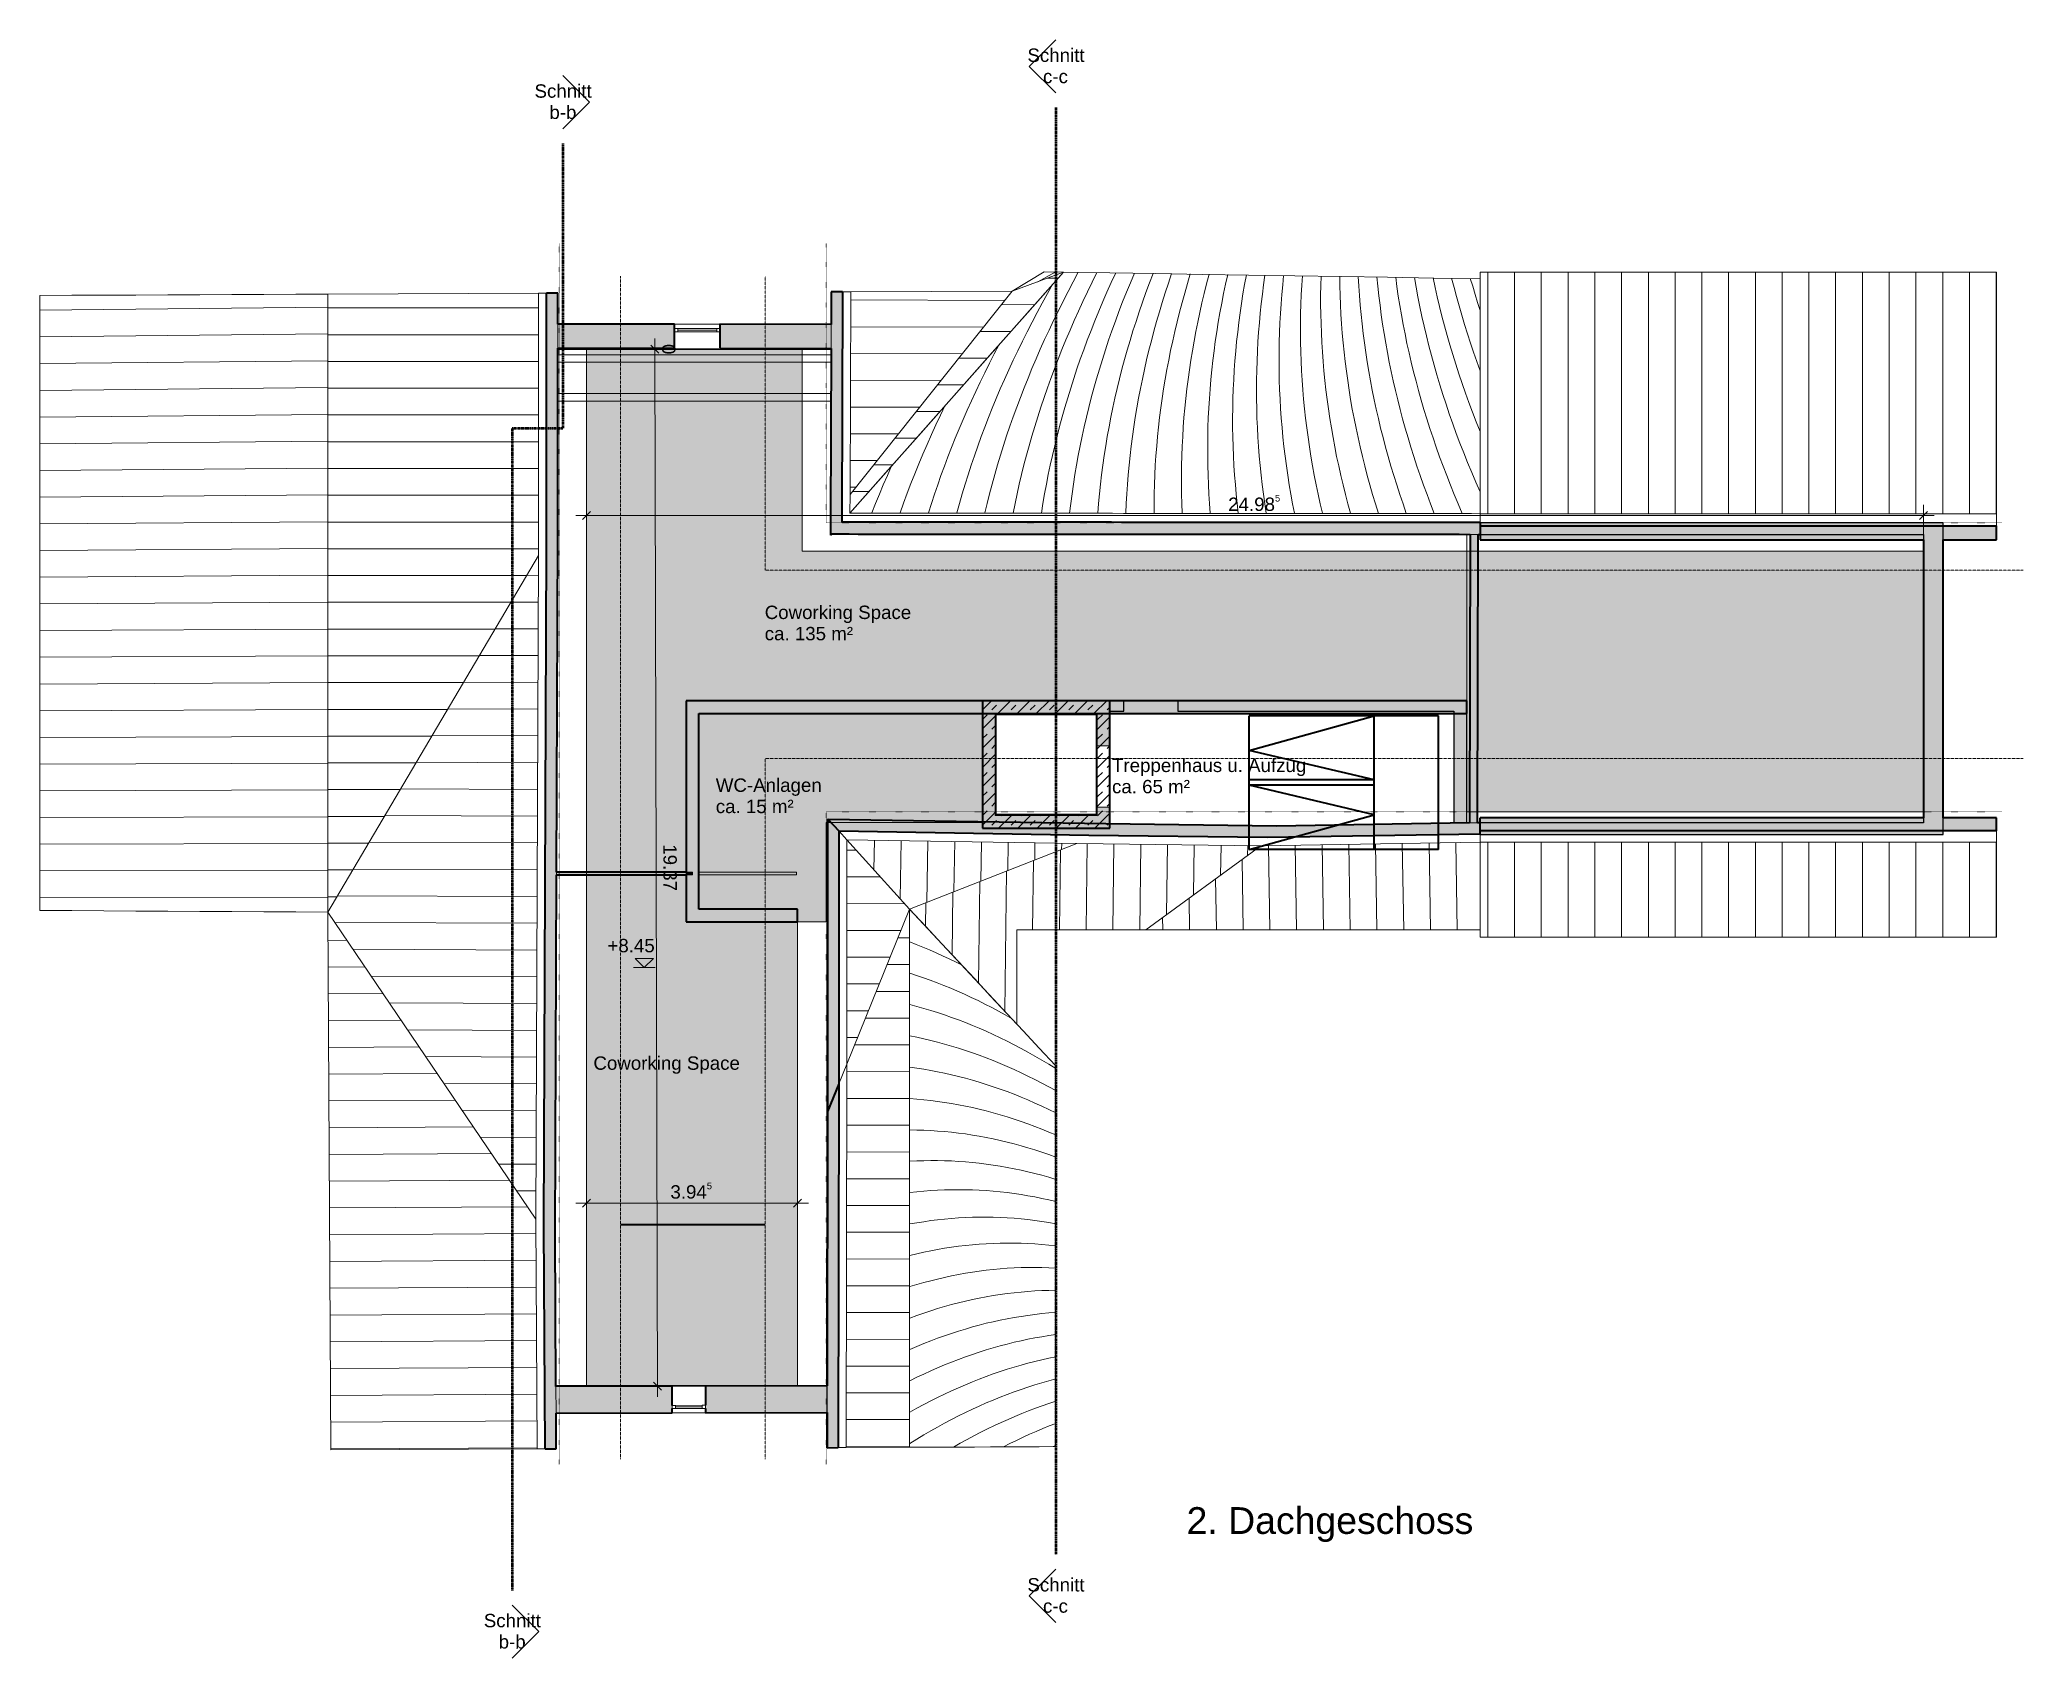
# Model space of a CAD drawing. Header units: millimetres. Extents: x -14559 to 22507, y -19333 to 10906.
import ezdxf

# ---------------------------------------------------------------- set-up
doc = ezdxf.new("R2010")
doc.units = ezdxf.units.MM
for name, pattern in [('Achse', [10, 5, -2.5, 0, -2.5]), ('Verdeckt', [3, 2, -1]), ('Über Schnittebene 1', [1, 0, -1])]:
    doc.linetypes.add(name, pattern=pattern)
for name, color, linetype, lineweight in [('A-ANNO-DIMS', 211, 'Continuous', 9), ('A-ANNO-DIMS-100', 211, 'Continuous', 9), ('A-DETL', 90, 'Continuous', 9), ('A-DETL-GENF', 92, 'Continuous', 9), ('A-DETL-HDLN', 90, 'Verdeckt', 9), ('A-DETL-MEDM', 33, 'Continuous', 25), ('A-DETL-THIN', 151, 'Continuous', 9), ('A-FLOR', 192, 'Continuous', 9), ('A-GLAZ', 151, 'Continuous', 9), ('A-ROOF', 132, 'Continuous', 9), ('A-ROOF-FNSH', 132, 'Continuous', 9), ('A-ROOF-PATT', 132, 'Continuous', 9), ('A-WALL', 113, 'Continuous', 9), ('A-WALL-PATT', 111, 'Continuous', 35), ('G-ANNO-SYMB', 111, 'Continuous', 9), ('G-ANNO-TEXT', 231, 'Continuous', 9), ('S-BEAM', 12, 'Continuous', 9)]:
    doc.layers.add(name, color=color, linetype=linetype, lineweight=lineweight)
doc.styles.add('Arial', font='arial.ttf', dxfattribs={"height": 500})
doc.styles.add('Arial_1', font='arial.ttf', dxfattribs={"height": 250})
doc.dimstyles.new('2_5mm_-_Arial', dxfattribs={"dimscale": 304.8, "dimtxt": 255.06485, "dimasz": 0.492126, "dimexe": 0.656168, "dimexo": 0.0625, "dimgap": 0.164042, "dimtad": 1, "dimlfac": 0.001, "dimrnd": 0.005, "dimzin": 0, "dimdsep": 46, "dimtxsty": 'Arial_1', "dimblk1": 'OBLIQUE', "dimblk2": 'OBLIQUE', "dimsah": 1, "dimcen": 0.09, "dimdle": 0.656168, "dimazin": 0, "dimtfac": 1, "dimtdec": 4, "dimtix": 1, "dimtmove": 0, "dimatfit": 3, "dimfxl": 2.296588, "dimfxlon": 1, "dimtvp": 1, "dimtolj": 1, "dimtzin": 0, "dimarcsym": 2})
doc.dimstyles.new('2_5mm_-_Arial_1', dxfattribs={"dimscale": 304.8, "dimtxt": 255.06485, "dimasz": 0.492126, "dimexe": 0.656168, "dimexo": 0.0625, "dimgap": 0.164042, "dimtad": 1, "dimdec": 1, "dimlfac": 0.1, "dimrnd": 0.5, "dimdsep": 46, "dimtxsty": 'Arial_1', "dimblk1": 'OBLIQUE', "dimblk2": 'OBLIQUE', "dimsah": 1, "dimcen": 0.09, "dimdle": 0.656168, "dimazin": 0, "dimtfac": 1, "dimtdec": 4, "dimtix": 1, "dimtmove": 0, "dimatfit": 3, "dimfxl": 2.296588, "dimfxlon": 1, "dimtvp": 1, "dimtolj": 1, "dimtzin": 0, "dimarcsym": 2})
pattern_1 = [(45, (0, 0), (-179.605, 179.605), []), (45, (179.6, 0), (-179.605, 179.605), [127, -127])]

msp = doc.modelspace()

# ---------------------------------------------------------------- texts
at = {"layer": 'G-ANNO-SYMB', "char_height": 250, "attachment_point": 1, "style": 'Arial_1'}
for s, insert, width in [('Schnitt', (3898.227, 10740.418), 1274.68312), ('Schnitt', (-5312.375, 10071.604), 1274.68312), ('c-c', (4189.269, 10343.543), 577.215), ('b-b', (-5034.563, 9674.729), 609.2825), ('Schnitt', (3898.227, -17834.423), 1274.68312), ('Schnitt', (-6260.429, -18503.237), 1274.68312), ('c-c', (4189.269, -18231.298), 577.215), ('b-b', (-5982.617, -18900.112), 609.2825)]:
    msp.add_mtext(s, dxfattribs=dict(at, insert=insert, width=width))
at = {"layer": 'G-ANNO-TEXT', "color": 7, "attachment_point": 1}
for s, insert, char_height, width, style in [('Coworking Space', (-1010.907, 332.404), 250, 3294.93563, 'Arial_1'), ('ca. 135 m²', (-1010.907, -64.471), 250, 2012.23563, 'Arial_1'), ('Treppenhaus u. Aufzug', (5478.817, -2525.985), 250, 4345.14625, 'Arial_1'), ('ca. 65 m²', (5478.817, -2922.86), 250, 1779.74625, 'Arial_1'), ('+8.45', (-3949.913, -5893.59), 250, 1066.24437, 'Arial_1'), ('Coworking Space', (-4211.747, -8088.47), 250, 3294.93563, 'Arial_1'), ('2. Dachgeschoss', (6872.68, -16509.426), 500, 6629.95562, 'Arial')]:
    msp.add_mtext(s, dxfattribs=dict(at, insert=insert, char_height=char_height, width=width, style=style))
at = {"layer": 'G-ANNO-TEXT', "color": 1, "char_height": 250, "attachment_point": 1, "style": 'Arial_1'}
for s, insert, width in [('WC-Anlagen', (-1925.202, -2896.284), 2389.02875), ('ca. 15 m²', (-1925.202, -3293.159), 1779.74625)]:
    msp.add_mtext(s, dxfattribs=dict(at, insert=insert, width=width))

# ---------------------------------------------------------------- blocks, each defined once
blk = doc.blocks.new('FP_1-2_ Dachgeschoss HG')
at = {"layer": 'A-ROOF-PATT'}
for p, q in [((-14559, 5851), (-9179, 5911)), ((-14559, 5353), (-9179, 5409)), ((-14559, 4854), (-9179, 4908)), ((-14559, 4355), (-9179, 4407)), ((-14559, 3856), (-9179, 3906)), ((-14559, 3357), (-9179, 3405)), ((-14559, 2859), (-9179, 2903)), ((-14559, 2360), (-9179, 2402)), ((-14559, 1861), (-9179, 1901)), ((-14559, 1362), (-9179, 1400)), ((-14559, 863), (-9179, 899)), ((-14559, 365), (-9179, 397)), ((-14559, -134), (-9179, -104)), ((-14559, -633), (-9179, -605)), ((-14559, -1132), (-9179, -1106)), ((-14559, -1631), (-9179, -1607)), ((-14559, -2130), (-9179, -2109)), ((-14559, -2628), (-9179, -2610)), ((-14559, -3127), (-9179, -3111)), ((-14559, -3626), (-9179, -3612)), ((-14559, -4125), (-9179, -4113)), ((-14559, -4624), (-9179, -4615)), ((-14559, -5122), (-9179, -5116))]:
    blk.add_line(p, q, dxfattribs=at)
blk = doc.blocks.new('FP_2-2_ Dachgeschoss HG')
at = {"layer": 'A-ROOF-PATT'}
for p, q in [((1746, -5385), (1700, -5364)), ((1822, -5997), (1700, -5950)), ((1945, -6046), (1822, -5997)), ((2067, -6098), (1945, -6046)), ((2190, -6151), (2067, -6098)), ((2312, -6207), (2190, -6151)), ((2434, -6264), (2312, -6207)), ((2557, -6323), (2434, -6264)), ((1827, -6576), (1700, -6535)), ((1955, -6620), (1827, -6576)), ((2082, -6666), (1955, -6620)), ((2210, -6714), (2082, -6666)), ((2679, -6385), (2557, -6323)), ((2337, -6764), (2210, -6714)), ((2465, -6816), (2337, -6764)), ((2592, -6871), (2465, -6816)), ((2720, -6927), (2592, -6871)), ((2847, -6986), (2720, -6927)), ((2975, -7047), (2847, -6986)), ((1830, -7155), (1700, -7121)), ((1960, -7191), (1830, -7155)), ((2090, -7230), (1960, -7191)), ((2220, -7270), (2090, -7230)), ((2349, -7314), (2220, -7270)), ((2479, -7359), (2349, -7314)), ((2609, -7407), (2479, -7359)), ((2739, -7457), (2609, -7407)), ((3102, -7111), (2975, -7047)), ((3230, -7176), (3102, -7111)), ((3357, -7244), (3230, -7176)), ((3485, -7313), (3357, -7244)), ((3612, -7385), (3485, -7313)), ((1830, -7732), (1700, -7706)), ((1960, -7760), (1830, -7732)), ((2090, -7791), (1960, -7760)), ((2869, -7509), (2739, -7457)), ((2999, -7563), (2869, -7509)), ((3129, -7620), (2999, -7563)), ((3259, -7679), (3129, -7620)), ((3389, -7740), (3259, -7679)), ((3519, -7804), (3389, -7740)), ((2220, -7823), (2090, -7791)), ((2349, -7858), (2220, -7823)), ((2479, -7896), (2349, -7858)), ((2609, -7935), (2479, -7896)), ((2739, -7977), (2609, -7935)), ((2869, -8021), (2739, -7977)), ((2999, -8067), (2869, -8021)), ((3129, -8116), (2999, -8067)), ((3259, -8167), (3129, -8116)), ((3649, -7870), (3519, -7804)), ((3778, -7938), (3649, -7870)), ((3908, -8008), (3778, -7938)), ((4038, -8081), (3908, -8008)), ((4168, -8156), (4038, -8081)), ((1830, -8309), (1700, -8292)), ((1960, -8329), (1830, -8309)), ((2090, -8352), (1960, -8329)), ((2220, -8376), (2090, -8352)), ((2349, -8403), (2220, -8376)), ((2479, -8432), (2349, -8403)), ((2609, -8464), (2479, -8432)), ((2739, -8497), (2609, -8464)), ((2869, -8533), (2739, -8497)), ((3389, -8220), (3259, -8167)), ((3519, -8275), (3389, -8220)), ((3649, -8333), (3519, -8275)), ((3778, -8393), (3649, -8333)), ((3908, -8455), (3778, -8393)), ((4038, -8520), (3908, -8455)), ((4168, -8586), (4038, -8520)), ((4298, -8233), (4168, -8156)), ((4428, -8312), (4298, -8233)), ((1830, -8887), (1700, -8877)), ((1960, -8899), (1830, -8887)), ((2999, -8571), (2869, -8533)), ((3129, -8612), (2999, -8571)), ((3259, -8655), (3129, -8612)), ((3389, -8700), (3259, -8655)), ((3519, -8747), (3389, -8700)), ((3649, -8796), (3519, -8747)), ((3778, -8848), (3649, -8796)), ((3908, -8902), (3778, -8848)), ((4298, -8655), (4168, -8586)), ((4428, -8727), (4298, -8655)), ((2090, -8913), (1960, -8899)), ((2220, -8929), (2090, -8913)), ((2349, -8948), (2220, -8929)), ((2479, -8969), (2349, -8948)), ((2609, -8992), (2479, -8969)), ((2739, -9018), (2609, -8992)), ((2869, -9045), (2739, -9018)), ((2999, -9076), (2869, -9045)), ((3129, -9108), (2999, -9076)), ((3259, -9142), (3129, -9108)), ((3389, -9179), (3259, -9142)), ((3519, -9218), (3389, -9179)), ((3648, -9260), (3519, -9218)), ((3778, -9303), (3648, -9260)), ((4038, -8959), (3908, -8902)), ((4168, -9017), (4038, -8959)), ((4298, -9078), (4168, -9017)), ((4428, -9141), (4298, -9078)), ((1830, -9464), (1700, -9463)), ((1960, -9468), (1830, -9464)), ((2090, -9474), (1960, -9468)), ((2220, -9482), (2090, -9474)), ((2349, -9493), (2220, -9482)), ((2479, -9506), (2349, -9493)), ((2609, -9521), (2479, -9506)), ((2739, -9538), (2609, -9521)), ((2869, -9558), (2739, -9538)), ((2999, -9580), (2869, -9558)), ((3129, -9604), (2999, -9580)), ((3259, -9630), (3129, -9604)), ((3389, -9659), (3259, -9630)), ((3908, -9349), (3778, -9303)), ((4038, -9398), (3908, -9349)), ((4168, -9448), (4038, -9398)), ((4298, -9501), (4168, -9448)), ((4428, -9556), (4298, -9501)), ((3519, -9690), (3389, -9659)), ((3648, -9723), (3519, -9690)), ((3778, -9759), (3648, -9723)), ((3908, -9796), (3778, -9759)), ((4038, -9836), (3908, -9796)), ((4168, -9879), (4038, -9836)), ((4298, -9923), (4168, -9879)), ((4428, -9970), (4298, -9923)), ((1830, -10042), (1700, -10048)), ((1960, -10037), (1830, -10042)), ((2090, -10035), (1960, -10037)), ((2220, -10035), (2090, -10035)), ((2349, -10038), (2220, -10035)), ((2479, -10042), (2349, -10038)), ((2609, -10049), (2479, -10042)), ((2739, -10058), (2609, -10049)), ((2869, -10070), (2739, -10058)), ((2999, -10084), (2869, -10070)), ((3129, -10100), (2999, -10084)), ((3259, -10118), (3129, -10100)), ((3389, -10139), (3259, -10118)), ((3519, -10161), (3389, -10139)), ((3648, -10186), (3519, -10161)), ((3778, -10214), (3648, -10186)), ((3908, -10243), (3778, -10214)), ((4038, -10275), (3908, -10243)), ((4168, -10310), (4038, -10275)), ((4298, -10346), (4168, -10310)), ((4428, -10385), (4298, -10346)), ((1830, -10619), (1700, -10634)), ((1960, -10606), (1830, -10619)), ((2090, -10596), (1960, -10606)), ((2220, -10588), (2090, -10596)), ((2349, -10582), (2220, -10588)), ((2479, -10579), (2349, -10582)), ((2609, -10578), (2479, -10579)), ((2739, -10579), (2609, -10578)), ((2869, -10582), (2739, -10579)), ((2999, -10588), (2869, -10582)), ((3129, -10596), (2999, -10588)), ((3259, -10606), (3129, -10596)), ((3389, -10618), (3259, -10606)), ((3519, -10633), (3389, -10618)), ((3648, -10650), (3519, -10633)), ((3778, -10669), (3648, -10650)), ((3908, -10691), (3778, -10669)), ((4038, -10714), (3908, -10691)), ((4168, -10740), (4038, -10714)), ((4298, -10769), (4168, -10740)), ((2479, -11116), (2349, -11127)), ((2609, -11106), (2479, -11116)), ((2739, -11099), (2609, -11106)), ((2869, -11094), (2739, -11099)), ((2999, -11092), (2869, -11094)), ((3129, -11092), (2999, -11092)), ((3259, -11094), (3129, -11092)), ((3389, -11098), (3259, -11094)), ((3519, -11104), (3389, -11098)), ((3648, -11113), (3519, -11104)), ((3778, -11124), (3648, -11113)), ((4428, -10799), (4298, -10769)), ((1830, -11196), (1700, -11219)), ((1960, -11176), (1830, -11196)), ((2090, -11157), (1960, -11176)), ((2220, -11141), (2090, -11157)), ((2349, -11127), (2220, -11141)), ((3908, -11138), (3778, -11124)), ((4038, -11153), (3908, -11138)), ((4168, -11171), (4038, -11153)), ((4298, -11191), (4168, -11171)), ((4428, -11214), (4298, -11191)), ((1830, -11774), (1700, -11805)), ((1960, -11745), (1830, -11774)), ((2090, -11718), (1960, -11745)), ((2220, -11694), (2090, -11718)), ((2349, -11672), (2220, -11694)), ((2479, -11652), (2349, -11672)), ((2609, -11635), (2479, -11652)), ((2739, -11620), (2609, -11635)), ((2869, -11607), (2739, -11620)), ((2999, -11596), (2869, -11607)), ((3129, -11587), (2999, -11596)), ((3259, -11581), (3129, -11587)), ((3389, -11577), (3259, -11581)), ((3519, -11576), (3389, -11577)), ((3648, -11577), (3519, -11576)), ((3778, -11579), (3648, -11577)), ((3908, -11585), (3778, -11579)), ((4038, -11592), (3908, -11585)), ((4168, -11602), (4038, -11592)), ((4298, -11614), (4168, -11602)), ((4428, -11628), (4298, -11614)), ((2349, -12217), (2220, -12247)), ((2479, -12189), (2349, -12217)), ((2609, -12163), (2479, -12189)), ((2739, -12140), (2609, -12163)), ((2869, -12119), (2739, -12140)), ((2999, -12100), (2869, -12119)), ((3129, -12083), (2999, -12100)), ((3259, -12069), (3129, -12083)), ((3389, -12057), (3259, -12069)), ((3519, -12047), (3389, -12057)), ((3648, -12040), (3519, -12047)), ((3778, -12035), (3648, -12040)), ((3908, -12032), (3778, -12035)), ((4038, -12031), (3908, -12032)), ((4168, -12033), (4038, -12031)), ((4298, -12036), (4168, -12033)), ((4428, -12043), (4298, -12036)), ((1830, -12351), (1700, -12390)), ((1960, -12314), (1830, -12351)), ((2090, -12279), (1960, -12314)), ((2220, -12247), (2090, -12279)), ((3129, -12579), (2999, -12604)), ((3259, -12557), (3129, -12579)), ((3389, -12537), (3259, -12557)), ((3519, -12519), (3389, -12537)), ((3648, -12503), (3519, -12519)), ((3778, -12490), (3648, -12503)), ((3908, -12479), (3778, -12490)), ((4038, -12470), (3908, -12479)), ((4168, -12463), (4038, -12470)), ((4298, -12459), (4168, -12463)), ((4428, -12457), (4298, -12459)), ((1830, -12928), (1700, -12976)), ((1960, -12883), (1830, -12928)), ((2090, -12840), (1960, -12883)), ((2220, -12800), (2090, -12840)), ((2349, -12762), (2220, -12800)), ((2479, -12726), (2349, -12762)), ((2609, -12692), (2479, -12726)), ((2739, -12660), (2609, -12692)), ((2869, -12631), (2739, -12660)), ((2999, -12604), (2869, -12631)), ((3648, -12967), (3519, -12990)), ((3778, -12945), (3648, -12967)), ((3908, -12926), (3778, -12945)), ((4038, -12909), (3908, -12926)), ((4168, -12894), (4038, -12909)), ((4298, -12882), (4168, -12894)), ((4428, -12872), (4298, -12882)), ((2349, -13306), (2220, -13353)), ((2479, -13262), (2349, -13306)), ((2609, -13220), (2479, -13262)), ((2739, -13181), (2609, -13220)), ((2869, -13143), (2739, -13181)), ((2999, -13108), (2869, -13143)), ((3129, -13075), (2999, -13108)), ((3259, -13045), (3129, -13075)), ((3389, -13016), (3259, -13045)), ((3519, -12990), (3389, -13016)), ((4168, -13325), (4038, -13348)), ((4298, -13304), (4168, -13325)), ((4428, -13286), (4298, -13304)), ((1830, -13506), (1700, -13561)), ((1960, -13453), (1830, -13506)), ((2090, -13402), (1960, -13453)), ((2220, -13353), (2090, -13402)), ((2739, -13701), (2609, -13749)), ((2869, -13655), (2739, -13701)), ((2999, -13612), (2869, -13655)), ((3129, -13571), (2999, -13612)), ((3259, -13532), (3129, -13571)), ((3389, -13496), (3259, -13532)), ((3519, -13462), (3389, -13496)), ((3648, -13430), (3519, -13462)), ((3778, -13400), (3648, -13430)), ((3908, -13373), (3778, -13400)), ((4038, -13348), (3908, -13373)), ((4428, -13700), (4298, -13727)), ((1830, -14083), (1700, -14147)), ((1960, -14022), (1830, -14083)), ((2090, -13963), (1960, -14022)), ((2220, -13906), (2090, -13963)), ((2349, -13851), (2220, -13906)), ((2479, -13799), (2349, -13851)), ((2609, -13749), (2479, -13799)), ((3129, -14067), (2999, -14116)), ((3259, -14020), (3129, -14067)), ((3389, -13976), (3259, -14020)), ((3519, -13933), (3389, -13976)), ((3648, -13893), (3519, -13933)), ((3778, -13855), (3648, -13893)), ((3908, -13820), (3778, -13855)), ((4038, -13787), (3908, -13820)), ((4168, -13756), (4038, -13787)), ((4298, -13727), (4168, -13756)), ((2349, -14396), (2220, -14459)), ((2479, -14335), (2349, -14396)), ((2609, -14277), (2479, -14335)), ((2739, -14221), (2609, -14277)), ((2869, -14168), (2739, -14221)), ((2999, -14116), (2869, -14168)), ((3389, -14455), (3259, -14508)), ((3519, -14405), (3389, -14455)), ((3648, -14357), (3519, -14405)), ((3778, -14311), (3648, -14357)), ((3908, -14267), (3778, -14311)), ((4038, -14226), (3908, -14267)), ((4168, -14186), (4038, -14226)), ((4298, -14150), (4168, -14186)), ((4428, -14115), (4298, -14150)), ((1830, -14661), (1700, -14732)), ((1960, -14591), (1830, -14661)), ((2090, -14524), (1960, -14591)), ((2220, -14459), (2090, -14524)), ((2609, -14806), (2479, -14872)), ((2739, -14742), (2609, -14806)), ((2869, -14680), (2739, -14742)), ((2999, -14620), (2869, -14680)), ((3129, -14563), (2999, -14620)), ((3259, -14508), (3129, -14563)), ((3663, -14814), (3536, -14869)), ((3791, -14761), (3663, -14814)), ((3918, -14710), (3791, -14761)), ((4046, -14662), (3918, -14710)), ((4173, -14615), (4046, -14662)), ((4300, -14571), (4173, -14615)), ((4428, -14529), (4300, -14571)), ((1960, -15160), (1830, -15238)), ((2090, -15085), (1960, -15160)), ((2220, -15012), (2090, -15085)), ((2349, -14941), (2220, -15012)), ((2479, -14872), (2349, -14941)), ((2898, -15177), (2771, -15245)), ((3026, -15111), (2898, -15177)), ((3153, -15047), (3026, -15111)), ((3281, -14985), (3153, -15047)), ((3408, -14926), (3281, -14985)), ((3536, -14869), (3408, -14926)), ((3938, -15148), (3816, -15203)), ((4061, -15094), (3938, -15148)), ((4183, -15042), (4061, -15094)), ((4306, -14992), (4183, -15042)), ((4428, -14944), (4306, -14992)), ((1830, -15238), (1700, -15318)), ((2643, -15315), (2516, -15388)), ((2771, -15245), (2643, -15315)), ((3571, -15321), (3449, -15383)), ((3694, -15261), (3571, -15321)), ((3816, -15203), (3694, -15261)), ((4428, -15358), (4382, -15379))]:
    blk.add_line(p, q, dxfattribs=at)
blk = doc.blocks.new('FP_3-2_ Dachgeschoss HG')
at = {"layer": 'A-ROOF-PATT'}
for p, q in [((4371, 6342), (4271, 6164)), ((4753, 6382), (4658, 6202)), ((4849, 6562), (4753, 6382)), ((5109, 6377), (5021, 6197)), ((5198, 6557), (5109, 6377)), ((5465, 6371), (5384, 6192)), ((5547, 6551), (5465, 6371)), ((5821, 6366), (5748, 6187)), ((5896, 6546), (5821, 6366)), ((6176, 6361), (6111, 6182)), ((6245, 6540), (6176, 6361)), ((6532, 6356), (6474, 6177)), ((6593, 6535), (6532, 6356)), ((6888, 6350), (6837, 6172)), ((6942, 6529), (6888, 6350)), ((7244, 6345), (7200, 6167)), ((7291, 6524), (7244, 6345)), ((7600, 6340), (7563, 6162)), ((7640, 6518), (7600, 6340)), ((7956, 6335), (7926, 6156)), ((7989, 6513), (7956, 6335)), ((8312, 6329), (8289, 6151)), ((8337, 6507), (8312, 6329)), ((8668, 6324), (8652, 6146)), ((8686, 6502), (8668, 6324)), ((9024, 6319), (9015, 6141)), ((9035, 6496), (9024, 6319)), ((9379, 6314), (9377, 6136)), ((9384, 6491), (9379, 6314)), ((9733, 6486), (9735, 6308)), ((9735, 6308), (9740, 6131)), ((10081, 6480), (10091, 6303)), ((10091, 6303), (10103, 6126)), ((10430, 6475), (10447, 6298)), ((10779, 6469), (10803, 6293)), ((11128, 6464), (11159, 6281)), ((11477, 6458), (11515, 6279)), ((11825, 6453), (11869, 6279)), ((12174, 6447), (12218, 6298)), ((4173, 5986), (4077, 5807)), ((4271, 6164), (4173, 5986)), ((4566, 6022), (4476, 5842)), ((4658, 6202), (4566, 6022)), ((4936, 6017), (4853, 5837)), ((5021, 6197), (4936, 6017)), ((5307, 6012), (5231, 5833)), ((5384, 6192), (5307, 6012)), ((5677, 6007), (5608, 5828)), ((5748, 6187), (5677, 6007)), ((6047, 6003), (5986, 5823)), ((6111, 6182), (6047, 6003)), ((6417, 5998), (6363, 5819)), ((6474, 6177), (6417, 5998)), ((6787, 5993), (6740, 5814)), ((6837, 6172), (6787, 5993)), ((7158, 5988), (7118, 5809)), ((7200, 6167), (7158, 5988)), ((7528, 5983), (7495, 5805)), ((7563, 6162), (7528, 5983)), ((7898, 5978), (7872, 5800)), ((7926, 6156), (7898, 5978)), ((8268, 5973), (8249, 5795)), ((8289, 6151), (8268, 5973)), ((8638, 5969), (8626, 5791)), ((8652, 6146), (8638, 5969)), ((9008, 5964), (9003, 5786)), ((9015, 6141), (9008, 5964)), ((9377, 6136), (9377, 5959)), ((9377, 5959), (9380, 5781)), ((9740, 6131), (9747, 5954)), ((9747, 5954), (9757, 5777)), ((10103, 6126), (10117, 5949)), ((10117, 5949), (10133, 5772)), ((10447, 6298), (10466, 6121)), ((10466, 6121), (10487, 5944)), ((10487, 5944), (10510, 5767)), ((10803, 6293), (10828, 6116)), ((10828, 6116), (10856, 5939)), ((10856, 5939), (10887, 5763)), ((11159, 6281), (11193, 6099)), ((11193, 6099), (11230, 5917)), ((11515, 6279), (11555, 6099)), ((11555, 6099), (11598, 5920)), ((11869, 6279), (11915, 6106)), ((11915, 6106), (11963, 5932)), ((11963, 5932), (12013, 5759)), ((12218, 6298), (12263, 6148)), ((12263, 6148), (12310, 5998)), ((12310, 5998), (12358, 5849)), ((3984, 5629), (3892, 5451)), ((4077, 5807), (3984, 5629)), ((4388, 5662), (4302, 5482)), ((4476, 5842), (4388, 5662)), ((4773, 5658), (4694, 5478)), ((4853, 5837), (4773, 5658)), ((5157, 5653), (5086, 5474)), ((5231, 5833), (5157, 5653)), ((5542, 5649), (5478, 5469)), ((5608, 5828), (5542, 5649)), ((5927, 5644), (5870, 5465)), ((5986, 5823), (5927, 5644)), ((6311, 5640), (6261, 5461)), ((6363, 5819), (6311, 5640)), ((6695, 5635), (6653, 5457)), ((6740, 5814), (6695, 5635)), ((7080, 5631), (7044, 5452)), ((7118, 5809), (7080, 5631)), ((7464, 5626), (7435, 5448)), ((7495, 5805), (7464, 5626)), ((7848, 5622), (7827, 5444)), ((7872, 5800), (7848, 5622)), ((8232, 5617), (8218, 5439)), ((8249, 5795), (8232, 5617)), ((8616, 5613), (8609, 5435)), ((8626, 5791), (8616, 5613)), ((9003, 5786), (9000, 5609)), ((9000, 5609), (9000, 5431)), ((9380, 5781), (9384, 5604)), ((9384, 5604), (9391, 5427)), ((9757, 5777), (9768, 5600)), ((9768, 5600), (9782, 5422)), ((10133, 5772), (10152, 5595)), ((10152, 5595), (10172, 5418)), ((10510, 5767), (10535, 5591)), ((10535, 5591), (10563, 5414)), ((10887, 5763), (10919, 5586)), ((10919, 5586), (10954, 5410)), ((11230, 5917), (11268, 5735)), ((11268, 5735), (11309, 5553)), ((11598, 5920), (11643, 5740)), ((11643, 5740), (11690, 5561)), ((11690, 5561), (11740, 5382)), ((12013, 5759), (12066, 5585)), ((12066, 5585), (12120, 5412)), ((3367, 5209), (3276, 5034)), ((3803, 5273), (3716, 5094)), ((3892, 5451), (3803, 5273)), ((4219, 5302), (4138, 5122)), ((4302, 5482), (4219, 5302)), ((4618, 5298), (4544, 5118)), ((4694, 5478), (4618, 5298)), ((5017, 5294), (4951, 5114)), ((5086, 5474), (5017, 5294)), ((5416, 5290), (5357, 5111)), ((5478, 5469), (5416, 5290)), ((5815, 5286), (5763, 5107)), ((5870, 5465), (5815, 5286)), ((6214, 5282), (6168, 5103)), ((6261, 5461), (6214, 5282)), ((6612, 5278), (6574, 5099)), ((6653, 5457), (6612, 5278)), ((7011, 5274), (6980, 5095)), ((7044, 5452), (7011, 5274)), ((7409, 5270), (7385, 5091)), ((7435, 5448), (7409, 5270)), ((7807, 5266), (7790, 5087)), ((7827, 5444), (7807, 5266)), ((8206, 5262), (8196, 5084)), ((8218, 5439), (8206, 5262)), ((8604, 5257), (8601, 5080)), ((8609, 5435), (8604, 5257)), ((9000, 5431), (9002, 5253)), ((9002, 5253), (9006, 5076)), ((9391, 5427), (9400, 5249)), ((9400, 5249), (9411, 5072)), ((9782, 5422), (9797, 5245)), ((9797, 5245), (9815, 5068)), ((10172, 5418), (10195, 5241)), ((10195, 5241), (10220, 5064)), ((10563, 5414), (10593, 5237)), ((10593, 5237), (10625, 5060)), ((10954, 5410), (10990, 5233)), ((10990, 5233), (11029, 5056)), ((11309, 5553), (11352, 5371)), ((11352, 5371), (11398, 5189)), ((11740, 5382), (11792, 5202)), ((11792, 5202), (11846, 5023)), ((12120, 5412), (12176, 5239)), ((12176, 5239), (12235, 5065)), ((3187, 4860), (3100, 4685)), ((3276, 5034), (3187, 4860)), ((3632, 4916), (3549, 4738)), ((3716, 5094), (3632, 4916)), ((4059, 4942), (3983, 4762)), ((4138, 5122), (4059, 4942)), ((4473, 4939), (4403, 4759)), ((4544, 5118), (4473, 4939)), ((4886, 4935), (4824, 4755)), ((4951, 5114), (4886, 4935)), ((5299, 4931), (5244, 4752)), ((5357, 5111), (5299, 4931)), ((5712, 4928), (5664, 4748)), ((5763, 5107), (5712, 4928)), ((6125, 4924), (6084, 4745)), ((6168, 5103), (6125, 4924)), ((6538, 4920), (6504, 4742)), ((6574, 5099), (6538, 4920)), ((6951, 4917), (6924, 4738)), ((6980, 5095), (6951, 4917)), ((7363, 4913), (7343, 4735)), ((7385, 5091), (7363, 4913)), ((7776, 4909), (7763, 4731)), ((7790, 5087), (7776, 4909)), ((8188, 4906), (8182, 4728)), ((8196, 5084), (8188, 4906)), ((8601, 5080), (8600, 4902)), ((8600, 4902), (8601, 4724)), ((9006, 5076), (9012, 4898)), ((9012, 4898), (9020, 4721)), ((9411, 5072), (9424, 4895)), ((9424, 4895), (9439, 4717)), ((9815, 5068), (9836, 4891)), ((9836, 4891), (9858, 4714)), ((10220, 5064), (10247, 4887)), ((10247, 4887), (10277, 4710)), ((10625, 5060), (10659, 4884)), ((10659, 4884), (10695, 4707)), ((11029, 5056), (11070, 4880)), ((11070, 4880), (11113, 4703)), ((11398, 5189), (11446, 5006)), ((11446, 5006), (11496, 4824)), ((11496, 4824), (11548, 4642)), ((11846, 5023), (11902, 4843)), ((11902, 4843), (11960, 4664)), ((12235, 5065), (12295, 4892)), ((12295, 4892), (12358, 4718)), ((3015, 4510), (2932, 4335)), ((3100, 4685), (3015, 4510)), ((3469, 4559), (3391, 4381)), ((3549, 4738), (3469, 4559)), ((3909, 4582), (3837, 4402)), ((3983, 4762), (3909, 4582)), ((4336, 4579), (4271, 4399)), ((4403, 4759), (4336, 4579)), ((4764, 4576), (4706, 4396)), ((4824, 4755), (4764, 4576)), ((5191, 4573), (5141, 4393)), ((5244, 4752), (5191, 4573)), ((5619, 4569), (5575, 4390)), ((5664, 4748), (5619, 4569)), ((6046, 4566), (6009, 4387)), ((6084, 4745), (6046, 4566)), ((6473, 4563), (6443, 4384)), ((6504, 4742), (6473, 4563)), ((6899, 4560), (6877, 4381)), ((6924, 4738), (6899, 4560)), ((7326, 4556), (7311, 4378)), ((7343, 4735), (7326, 4556)), ((7752, 4553), (7744, 4375)), ((7763, 4731), (7752, 4553)), ((8179, 4550), (8178, 4372)), ((8182, 4728), (8179, 4550)), ((8601, 4724), (8605, 4546)), ((8605, 4546), (8611, 4369)), ((9020, 4721), (9031, 4543)), ((9031, 4543), (9044, 4366)), ((9439, 4717), (9457, 4540)), ((9457, 4540), (9477, 4363)), ((9858, 4714), (9883, 4537)), ((9883, 4537), (9909, 4360)), ((10277, 4710), (10308, 4533)), ((10308, 4533), (10342, 4356)), ((10695, 4707), (10733, 4530)), ((10733, 4530), (10774, 4353)), ((11113, 4703), (11159, 4527)), ((11159, 4527), (11206, 4350)), ((11548, 4642), (11603, 4460)), ((11603, 4460), (11660, 4278)), ((11960, 4664), (12021, 4485)), ((12021, 4485), (12084, 4305)), ((2851, 4161), (2773, 3986)), ((2932, 4335), (2851, 4161)), ((3315, 4203), (3241, 4025)), ((3391, 4381), (3315, 4203)), ((3767, 4222), (3699, 4043)), ((3837, 4402), (3767, 4222)), ((4209, 4220), (4148, 4040)), ((4271, 4399), (4209, 4220)), ((4651, 4217), (4597, 4037)), ((4706, 4396), (4651, 4217)), ((5092, 4214), (5046, 4035)), ((5141, 4393), (5092, 4214)), ((5534, 4211), (5495, 4032)), ((5575, 4390), (5534, 4211)), ((5975, 4208), (5943, 4029)), ((6009, 4387), (5975, 4208)), ((6416, 4205), (6391, 4027)), ((6443, 4384), (6416, 4205)), ((6857, 4203), (6839, 4024)), ((6877, 4381), (6857, 4203)), ((7298, 4200), (7287, 4021)), ((7311, 4378), (7298, 4200)), ((7738, 4197), (7734, 4019)), ((7744, 4375), (7738, 4197)), ((8178, 4372), (8179, 4194)), ((8179, 4194), (8182, 4016)), ((8611, 4369), (8619, 4191)), ((8619, 4191), (8629, 4013)), ((9044, 4366), (9059, 4188)), ((9059, 4188), (9076, 4011)), ((9477, 4363), (9499, 4185)), ((9499, 4185), (9523, 4008)), ((9909, 4360), (9938, 4182)), ((9938, 4182), (9969, 4005)), ((10342, 4356), (10378, 4180)), ((10378, 4180), (10416, 4003)), ((10774, 4353), (10817, 4177)), ((10817, 4177), (10862, 4000)), ((11206, 4350), (11256, 4174)), ((11256, 4174), (11308, 3997)), ((11660, 4278), (11720, 4096)), ((11720, 4096), (11781, 3914)), ((12084, 4305), (12149, 4126)), ((12149, 4126), (12216, 3947)), ((2189, 3710), (2105, 3527)), ((2275, 3893), (2189, 3710)), ((2363, 4076), (2275, 3893)), ((2696, 3811), (2622, 3637)), ((2773, 3986), (2696, 3811)), ((3170, 3846), (3101, 3668)), ((3241, 4025), (3170, 3846)), ((3634, 3863), (3571, 3683)), ((3699, 4043), (3634, 3863)), ((4090, 3860), (4034, 3680)), ((4148, 4040), (4090, 3860)), ((4546, 3858), (4497, 3678)), ((4597, 4037), (4546, 3858)), ((5002, 3855), (4960, 3676)), ((5046, 4035), (5002, 3855)), ((5458, 3853), (5423, 3674)), ((5495, 4032), (5458, 3853)), ((5913, 3850), (5886, 3671)), ((5943, 4029), (5913, 3850)), ((6368, 3848), (6348, 3669)), ((6391, 4027), (6368, 3848)), ((6823, 3845), (6810, 3667)), ((6839, 4024), (6823, 3845)), ((7278, 3843), (7272, 3665)), ((7287, 4021), (7278, 3843)), ((7734, 4019), (7733, 3841)), ((7733, 3841), (7733, 3662)), ((8182, 4016), (8187, 3838)), ((8187, 3838), (8195, 3660)), ((8629, 4013), (8641, 3836)), ((8641, 3836), (8656, 3658)), ((9076, 4011), (9095, 3833)), ((9095, 3833), (9117, 3656)), ((9523, 4008), (9549, 3831)), ((9549, 3831), (9578, 3653)), ((9969, 4005), (10003, 3828)), ((10003, 3828), (10038, 3651)), ((10416, 4003), (10456, 3826)), ((10456, 3826), (10498, 3649)), ((10862, 4000), (10909, 3823)), ((10909, 3823), (10958, 3646)), ((11308, 3997), (11362, 3821)), ((11362, 3821), (11418, 3644)), ((11781, 3914), (11845, 3732)), ((11845, 3732), (11912, 3550)), ((12216, 3947), (12286, 3767)), ((12286, 3767), (12358, 3588)), ((2024, 3345), (1945, 3162)), ((2105, 3527), (2024, 3345)), ((2550, 3462), (2480, 3287)), ((2622, 3637), (2550, 3462)), ((3034, 3490), (2969, 3312)), ((3101, 3668), (3034, 3490)), ((3510, 3503), (3451, 3323)), ((3571, 3683), (3510, 3503)), ((3981, 3501), (3929, 3321)), ((4034, 3680), (3981, 3501)), ((4451, 3499), (4407, 3319)), ((4497, 3678), (4451, 3499)), ((4921, 3497), (4884, 3317)), ((4960, 3676), (4921, 3497)), ((5391, 3495), (5361, 3316)), ((5423, 3674), (5391, 3495)), ((5860, 3493), (5837, 3314)), ((5886, 3671), (5860, 3493)), ((6330, 3491), (6314, 3312)), ((6348, 3669), (6330, 3491)), ((6799, 3488), (6790, 3310)), ((6810, 3667), (6799, 3488)), ((7268, 3486), (7266, 3308)), ((7272, 3665), (7268, 3486)), ((7733, 3662), (7736, 3484)), ((7736, 3484), (7741, 3306)), ((8195, 3660), (8205, 3482)), ((8205, 3482), (8217, 3304)), ((8656, 3658), (8673, 3480)), ((8673, 3480), (8692, 3303)), ((9117, 3656), (9141, 3478)), ((9141, 3478), (9167, 3301)), ((9578, 3653), (9608, 3476)), ((9608, 3476), (9641, 3299)), ((10038, 3651), (10076, 3474)), ((10076, 3474), (10116, 3297)), ((10498, 3649), (10543, 3472)), ((10543, 3472), (10590, 3295)), ((10958, 3646), (11010, 3470)), ((11010, 3470), (11064, 3293)), ((11418, 3644), (11477, 3468)), ((11477, 3468), (11537, 3291)), ((11912, 3550), (11980, 3368)), ((11980, 3368), (12051, 3186)), ((1868, 2979), (1794, 2796)), ((1945, 3162), (1868, 2979)), ((2412, 3113), (2346, 2938)), ((2480, 3287), (2412, 3113)), ((2906, 3133), (2846, 2955)), ((2969, 3312), (2906, 3133)), ((3395, 3143), (3341, 2963)), ((3451, 3323), (3395, 3143)), ((3880, 3141), (3833, 2962)), ((3929, 3321), (3880, 3141)), ((4364, 3140), (4325, 2960)), ((4407, 3319), (4364, 3140)), ((4849, 3138), (4816, 2959)), ((4884, 3317), (4849, 3138)), ((5333, 3136), (5307, 2957)), ((5361, 3316), (5333, 3136)), ((5816, 3135), (5798, 2956)), ((5837, 3314), (5816, 3135)), ((6300, 3133), (6288, 2954)), ((6314, 3312), (6300, 3133)), ((6783, 3132), (6778, 2953)), ((6790, 3310), (6783, 3132)), ((7266, 3308), (7266, 3130)), ((7266, 3130), (7268, 2952)), ((7741, 3306), (7749, 3128)), ((7749, 3128), (7758, 2950)), ((8217, 3304), (8231, 3127)), ((8231, 3127), (8247, 2949)), ((8692, 3303), (8713, 3125)), ((8713, 3125), (8736, 2947)), ((9167, 3301), (9195, 3123)), ((9195, 3123), (9225, 2946)), ((9641, 3299), (9676, 3121)), ((9676, 3121), (9714, 2944)), ((10116, 3297), (10158, 3120)), ((10158, 3120), (10202, 2943)), ((10590, 3295), (10639, 3118)), ((10639, 3118), (10690, 2941)), ((11064, 3293), (11119, 3116)), ((11119, 3116), (11177, 2940)), ((11537, 3291), (11600, 3115)), ((11600, 3115), (11665, 2938)), ((12051, 3186), (12124, 3004)), ((12124, 3004), (12200, 2822)), ((1281, 2767), (1205, 2592)), ((1359, 2943), (1281, 2767)), ((1722, 2613), (1653, 2431)), ((1794, 2796), (1722, 2613)), ((2282, 2763), (2221, 2589)), ((2346, 2938), (2282, 2763)), ((2732, 2599), (2678, 2421)), ((2788, 2777), (2732, 2599)), ((2846, 2955), (2788, 2777)), ((3240, 2603), (3192, 2424)), ((3289, 2783), (3240, 2603)), ((3341, 2963), (3289, 2783)), ((3746, 2602), (3706, 2423)), ((3788, 2782), (3746, 2602)), ((3833, 2962), (3788, 2782)), ((4252, 2601), (4219, 2422)), ((4287, 2781), (4252, 2601)), ((4325, 2960), (4287, 2781)), ((4757, 2600), (4731, 2421)), ((4785, 2780), (4757, 2600)), ((4816, 2959), (4785, 2780)), ((5262, 2599), (5243, 2420)), ((5284, 2778), (5262, 2599)), ((5307, 2957), (5284, 2778)), ((5767, 2598), (5755, 2419)), ((5781, 2777), (5767, 2598)), ((5798, 2956), (5781, 2777)), ((6272, 2597), (6267, 2419)), ((6279, 2776), (6272, 2597)), ((6288, 2954), (6279, 2776)), ((6778, 2953), (6776, 2775)), ((6776, 2775), (6776, 2596)), ((6776, 2596), (6778, 2418)), ((7268, 2952), (7273, 2773)), ((7273, 2773), (7280, 2595)), ((7280, 2595), (7289, 2417)), ((7758, 2950), (7770, 2772)), ((7770, 2772), (7783, 2594)), ((8247, 2949), (8266, 2771)), ((8266, 2771), (8287, 2593)), ((8736, 2947), (8762, 2769)), ((8762, 2769), (8790, 2592)), ((9225, 2946), (9258, 2768)), ((9258, 2768), (9292, 2591)), ((9714, 2944), (9753, 2767)), ((9753, 2767), (9795, 2590)), ((10202, 2943), (10248, 2766)), ((10248, 2766), (10297, 2589)), ((10690, 2941), (10743, 2764)), ((10743, 2764), (10799, 2587)), ((11177, 2940), (11238, 2763)), ((11238, 2763), (11300, 2586)), ((11665, 2938), (11732, 2762)), ((11732, 2762), (11801, 2585)), ((12200, 2822), (12278, 2639)), ((12278, 2639), (12358, 2457)), ((1061, 2241), (991, 2065)), ((1132, 2416), (1061, 2241)), ((1205, 2592), (1132, 2416)), ((1585, 2248), (1520, 2065)), ((1653, 2431), (1585, 2248)), ((2104, 2239), (2049, 2065)), ((2161, 2414), (2104, 2239)), ((2221, 2589), (2161, 2414)), ((2626, 2242), (2577, 2064)), ((2678, 2421), (2626, 2242)), ((3147, 2244), (3105, 2064)), ((3192, 2424), (3147, 2244)), ((3668, 2243), (3632, 2063)), ((3706, 2423), (3668, 2243)), ((4188, 2242), (4159, 2063)), ((4219, 2422), (4188, 2242)), ((4707, 2242), (4686, 2063)), ((4731, 2421), (4707, 2242)), ((5227, 2241), (5212, 2062)), ((5243, 2420), (5227, 2241)), ((5745, 2241), (5738, 2062)), ((5755, 2419), (5745, 2241)), ((6267, 2419), (6264, 2240)), ((6264, 2240), (6264, 2061)), ((6778, 2418), (6782, 2239)), ((6782, 2239), (6789, 2061)), ((7289, 2417), (7300, 2239)), ((7300, 2239), (7314, 2060)), ((7783, 2594), (7800, 2416)), ((7800, 2416), (7818, 2238)), ((7818, 2238), (7838, 2060)), ((8287, 2593), (8310, 2415)), ((8310, 2415), (8335, 2237)), ((8335, 2237), (8362, 2059)), ((8790, 2592), (8820, 2414)), ((8820, 2414), (8852, 2237)), ((8852, 2237), (8886, 2059)), ((9292, 2591), (9329, 2413)), ((9329, 2413), (9368, 2236)), ((9368, 2236), (9410, 2058)), ((9795, 2590), (9839, 2412)), ((9839, 2412), (9885, 2235)), ((9885, 2235), (9933, 2058)), ((10297, 2589), (10348, 2412)), ((10348, 2412), (10401, 2234)), ((10401, 2234), (10456, 2057)), ((10799, 2587), (10856, 2411)), ((10856, 2411), (10916, 2234)), ((10916, 2234), (10978, 2057)), ((11300, 2586), (11365, 2410)), ((11365, 2410), (11431, 2233)), ((11431, 2233), (11500, 2056)), ((11801, 2585), (11873, 2409)), ((11873, 2409), (11946, 2232)), ((11946, 2232), (12022, 2056))]:
    blk.add_line(p, q, dxfattribs=at)
blk = doc.blocks.new('Fenster 1-flg - Variabel - Fenster 1-flg - Variabel-531584-2_ Dachgeschoss HG')
at = {"layer": 'A-GLAZ'}
for p, q in [((-310, -170), (-310, -110)), ((-310, -110), (-250, -110)), ((-250, -170), (-310, -170)), ((-250, -110), (-250, -170)), ((250, -110), (-250, -110)), ((-250, -140), (250, -140)), ((-250, -170), (250, -170)), ((250, -170), (250, -110)), ((250, -110), (310, -110)), ((310, -170), (250, -170)), ((310, -110), (310, -170))]:
    blk.add_line(p, q, dxfattribs=at)
blk = doc.blocks.new('Fenster 1-flg - Variabel - Fenster 1-flg - Variabel-534337-2_ Dachgeschoss HG')
at = {"layer": 'A-GLAZ'}
for p, q in [((-365, 145), (-425, 145)), ((-425, 85), (-365, 85)), ((-365, 85), (-365, 145)), ((-365, 145), (365, 145)), ((-365, 115), (365, 115)), ((365, 85), (-365, 85)), ((425, 145), (365, 145)), ((365, 145), (365, 85)), ((365, 85), (425, 85))]:
    blk.add_line(p, q, dxfattribs=at)
blk = doc.blocks.new('Kantholz Träger - 140 x 160-538846-2_ Dachgeschoss HG')
at = {"layer": 'S-BEAM'}
for p, q in [((-2216, -70), (-2533, -70)), ((577, -70), (-2216, -70)), ((2650, -70), (817, -70)), ((2850, -70), (2650, -70)), ((2859, -70), (2850, -70))]:
    blk.add_line(p, q, dxfattribs=at)
blk = doc.blocks.new('Kantholz Träger - 140 x 190-542140-2_ Dachgeschoss HG')
at = {"layer": 'S-BEAM'}
for p, q in [((-2429, 70), (-1896, 70)), ((-1896, 70), (2136, 70)), ((2136, 70), (2673, 70)), ((-1896, -70), (-2429, -70)), ((2136, -70), (-1896, -70)), ((2673, -70), (2136, -70))]:
    blk.add_line(p, q, dxfattribs=at)
blk = doc.blocks.new('Kantholz Träger - 140 x 190-V4-2_ Dachgeschoss HG')
at = {"layer": 'S-BEAM'}
for p, q in [((-2429, 70), (-1896, 70)), ((-1896, 70), (2136, 70)), ((2136, 70), (2676, 70)), ((-1896, -70), (-2429, -70)), ((2136, -70), (-1896, -70)), ((2675, -70), (2136, -70))]:
    blk.add_line(p, q, dxfattribs=at)
blk = doc.blocks.new('Schnitt - Name-2324-2_ Dachgeschoss HG')
at = {"layer": 'G-ANNO-SYMB'}
for p, q in [((-12.7, 0), (-7.72, 4.98)), ((-7.72, 4.98), (-2.75, 0))]:
    blk.add_line(p, q, dxfattribs=at)
blk = doc.blocks.new('DIMBLOCK1-2_ Dachgeschoss HG')
at = {"layer": 'A-ANNO-DIMS-100'}
for p, q in [((-4342, 2715), (-4342, 1815)), ((-4342, 2015), (-4342, 2715)), ((-4542, 2015), (20844, 2015)), ((20644, 1315), (20644, 2215)), ((20644, 2015), (20644, 1315))]:
    blk.add_line(p, q, dxfattribs=at)
at = {"layer": 'A-ANNO-DIMS-100', "lineweight": 25}
for p, q in [((-4342, 2015), (-4417, 1940)), ((-4342, 2015), (-4267, 2090)), ((20644, 2015), (20569, 1940)), ((20644, 2015), (20719, 2090))]:
    blk.add_line(p, q, dxfattribs=at)
at = {"layer": 'A-ANNO-DIMS-100', "color": 0, "insert": (7650, 2402), "char_height": 250, "width": 1202.88, "attachment_point": 1, "line_spacing_factor": 0.941778, "style": 'Arial_1'}
blk.add_mtext('24.98\\A2\\H0.5x;\\S5^  ;\\H2x;', dxfattribs=at)
blk = doc.blocks.new('_Oblique')
at = {"color": 0, "linetype": 'ByBlock', "lineweight": -2}
blk.add_line((-0.5, -0.5), (0.5, 0.5), dxfattribs=at)
blk = doc.blocks.new('DIMBLOCK2-2_ Dachgeschoss HG')
at = {"layer": 'A-ANNO-DIMS-100', "lineweight": 25}
for q in [(-3142, 5198), (-3142, 5198), (-2991, 5048), (-2991, 5048)]:
    blk.add_line((-3066, 5123), q, dxfattribs=at)
at = {"layer": 'A-ANNO-DIMS-100'}
for p, q in [((-3067, 5323), (-3066, 5123)), ((-3766, 5121), (-2866, 5124)), ((-3766, 5121), (-2866, 5124)), ((-3066, 5123), (-3766, 5121)), ((-3066, 5123), (-3766, 5121))]:
    blk.add_line(p, q, dxfattribs=at)
at = {"layer": 'A-ANNO-DIMS-100', "color": 0, "insert": (-2680, 5221), "char_height": 250, "width": 232.62, "attachment_point": 1, "rotation": 270.1564, "line_spacing_factor": 0.941778, "style": 'Arial_1'}
blk.add_mtext('0', dxfattribs=at)
blk = doc.blocks.new('DIMBLOCK3-2_ Dachgeschoss HG')
at = {"layer": 'A-ANNO-DIMS-100', "lineweight": 25}
for p, q in [((-3066, 5123), (-3142, 5198)), ((-3066, 5123), (-2991, 5048)), ((-3013, -14248), (-3089, -14174)), ((-3013, -14248), (-2938, -14323))]:
    blk.add_line(p, q, dxfattribs=at)
at = {"layer": 'A-ANNO-DIMS-100'}
for p, q in [((-3766, 5121), (-2866, 5124)), ((-3066, 5123), (-3766, 5121)), ((-3066, 5123), (-3013, -14448)), ((-2313, -14247), (-3213, -14249)), ((-3013, -14248), (-2313, -14247))]:
    blk.add_line(p, q, dxfattribs=at)
at = {"layer": 'A-ANNO-DIMS-100', "color": 0, "insert": (-2655, -4125), "char_height": 250, "width": 1046.78, "attachment_point": 1, "rotation": 270.1564, "line_spacing_factor": 0.941778, "style": 'Arial_1'}
blk.add_mtext('19.37', dxfattribs=at)
blk = doc.blocks.new('DIMBLOCK4-2_ Dachgeschoss HG')
at = {"layer": 'A-ANNO-DIMS-100'}
for p, q in [((-4342, -10132), (-4342, -11032)), ((-4342, -10832), (-4342, -10132)), ((-396, -11532), (-396, -10632)), ((-4542, -10832), (-196, -10832)), ((-396, -10832), (-396, -11532))]:
    blk.add_line(p, q, dxfattribs=at)
at = {"layer": 'A-ANNO-DIMS-100', "lineweight": 25}
for p, q in [((-4342, -10832), (-4417, -10907)), ((-4342, -10832), (-4267, -10757)), ((-396, -10832), (-471, -10907)), ((-396, -10832), (-321, -10757))]:
    blk.add_line(p, q, dxfattribs=at)
at = {"layer": 'A-ANNO-DIMS-100', "color": 0, "insert": (-2773, -10445), "char_height": 250, "width": 970.26, "attachment_point": 1, "line_spacing_factor": 0.941778, "style": 'Arial_1'}
blk.add_mtext('3.94\\A2\\H0.5x;\\S5^  ;\\H2x;', dxfattribs=at)

# ---------------------------------------------------------------- dimensions: what is measured, and where the dimension line sits
at = {"layer": 'A-ANNO-DIMS'}
dim = msp.add_linear_dim(base=(-3766.342034502, 5123.19645068), p1=(-3766.342034502, 5121.28540237), p2=(-3766.342034502, 5121.28540237), dimstyle='2_5mm_-_Arial_1', override={"dimpost": '<>', "dimfxl": 9.09495e-13}, dxfattribs=at)
dim.commit()
dim.dimension.update_dxf_attribs({"geometry": 'DIMBLOCK2-2_ Dachgeschoss HG', "text_midpoint": (-3766.342034502, 5300.839698354)})
dim = msp.add_linear_dim(base=(-3013.459, -14248.416), p1=(-3766.342, 5121.285), p2=(-2313.461, -14246.505), angle=270.1564216, dimstyle='2_5mm_-_Arial', override={"dimpost": '<>', "dimfxl": 19422.207762}, dxfattribs=at)
dim.commit()
dim.dimension.update_dxf_attribs({"geometry": 'DIMBLOCK3-2_ Dachgeschoss HG', "text_midpoint": (-2862.174, -4562.124)})
for base, p1, p2, text, override, picture, middle in [((20643.983, 2015.231), (-4342.149, 2715.231), (20643.983, 1315.231), '\\A1;24.98\\Q;{\\A1;{\\H0.5x;\\S5^ ;}}', {"dimpost": '<>', "dimfxl": 25025.3226}, 'DIMBLOCK1-2_ Dachgeschoss HG', (8150.917, 2192.875)), ((-395.938, -10831.555), (-4342.149, -10131.555), (-395.938, -11531.555), '\\A1;3.94\\Q;{\\A1;{\\H0.5x;\\S5^ ;}}', {"dimpost": '<>', "dimfxl": 4187.19221}, 'DIMBLOCK4-2_ Dachgeschoss HG', (-2369.043, -10653.826))]:
    dim = msp.add_linear_dim(base=base, p1=p1, p2=p2, text=text, dimstyle='2_5mm_-_Arial', override=override, dxfattribs=at)
    dim.commit()
    dim.dimension.update_dxf_attribs({"geometry": picture, "text_midpoint": middle})

# ---------------------------------------------------------------- hatches: boundary and pattern name
at = {"layer": 'A-DETL-GENF', "transparency": 33554483}
for color, points in [(30, [(-395.938, -14236.195), (-395.938, -5574.792), (-2481.941, -5574.792), (-2481.941, -1444.998), (12107.921, -1444.998), (12107.921, -3518.612), (20643.983, -3518.612), (20643.983, 1347.812), (-309.471, 1347.812), (-309.471, 5119.713), (-4342.149, 5119.713), (-4342.149, -14236.195)]), (1, [(21008.983, -3942.806), (21008.983, 1881.388), (12350.566, 1881.388), (12350.566, 1661.388), (20643.983, 1661.388), (20643.983, -3722.806), (12357.983, -3722.806), (12357.983, -3942.806), (12993.175, -3942.806)]), (33, [(-1311.703, -5574.792), (139.639, -5574.792), (139.639, -3717.165), (3057.983, -3717.165), (3057.983, -1444.998), (-2481.941, -1444.998), (-2481.941, -5574.792)]), (91, [(3057.983, -3824.998), (5437.983, -3824.998), (5437.983, -3434.998), (5197.983, -3434.998), (5197.983, -3584.998), (3297.983, -3584.998), (3297.983, -1684.998), (5197.983, -1684.998), (5197.983, -2284.998), (5437.983, -2284.998), (5437.983, -1444.998), (3057.983, -1444.998), (3057.983, -3335.312)])]:
    msp.add_hatch(color=color, dxfattribs=at).paths.add_polyline_path(points, flags=0)
h = msp.add_hatch(color=1, dxfattribs=at)
h.paths.add_polyline_path([(12107.921, -3718.612), (12107.921, -1444.998), (6707.983, -1444.998), (6707.983, -1640.941), (11867.921, -1640.941), (11867.921, -3718.612)], flags=0)
h.paths.add_polyline_path([(5437.983, -1640.941), (5697.983, -1640.941), (5697.983, -1444.998), (5437.983, -1444.998)], flags=0)
at = {"layer": 'A-ROOF-PATT'}
h = msp.add_hatch(dxfattribs=at)
h.set_pattern_fill('FP_6', color=256, style=0, pattern_type=2)
h.set_pattern_definition([(179.793, (1059.23, 2963.7), (-1.806, -499.997), [])])
h.paths.add_polyline_path([(581.933, 2061.093), (4569.411, 6561.785), (3611.315, 6208.183), (583.195, 2409.931)], flags=0)
h = msp.add_hatch(dxfattribs=at)
h.set_pattern_fill('FP_7', color=256, style=0, pattern_type=2)
h.set_pattern_definition([(208.83, (4090.36, 6385), (241.1, -438.04), [])])
h.paths.add_polyline_path([(3611.315, 6208.183), (4569.411, 6561.785), (4209.203, 6567.431), (4177.234, 6548.222)], flags=0)
h = msp.add_hatch(dxfattribs=at)
h.set_pattern_fill('FP_14', color=256, style=0, pattern_type=2)
h.set_pattern_definition([(270, (0, -1351.5), (500, 3e-14), [])])
h.paths.add_polyline_path([(22008.983, 2047.585), (22008.983, 6561.993), (12357.983, 6561.993), (12357.983, 2047.585), (12993.175, 2047.585)], flags=0)
h = msp.add_hatch(dxfattribs=at)
h.set_pattern_fill('FP_1', color=256, style=0, pattern_type=2)
h.set_pattern_definition([(0, (-5752.4, 394.5), (0, 500), [])])
h.paths.add_polyline_path([(-9175.017, -5393.007), (-5235.947, 1267.861), (-5235.947, 6168.995), (-9175.017, 6151.307), (-9175.017, -5389.543)], flags=0)
for points in [[(-5113.186, -15421.862), (-4905.192, -15420.92), (-4928.281, -11421.341), (-4875.123, 1608.829), (-4875.123, 6170.616), (-5085.604, 6169.67), (-5085.604, 1409.259), (-5137.257, -11252.217), (-5135.145, -11618.003)], [(218.344, 1650.727), (430.438, 1890.107), (430.764, 1953.017), (444.92, 6194.253), (233.649, 6193.323), (219.497, 1953.723)], [(12357.983, 1664.644), (12357.295, 1881.388), (12350.566, 1880.974), (12350.566, 1664.649)], [(227.998, -3717.165), (164.592, -3647.241), (164.566, -3717.165)], [(3057.983, -3717.165), (3057.983, -3707.898), (177.003, -3660.929), (227.998, -3717.165), (1093.579, -3717.165)], [(162.607, -9116.896), (372.031, -8600.026), (373.745, -3877.893), (227.998, -3717.165), (164.566, -3717.165), (163.202, -7476.657)], [(5197.983, -3824.998), (5437.983, -3824.998), (5437.983, -3746.407), (5197.983, -3742.786), (3057.983, -3707.898), (3057.983, -3824.998), (3473.931, -3824.998)], [(154.476, -15398.17), (363.464, -15397.237), (371.886, -8600.385), (162.258, -9117.757), (155.292, -14739.767)]]:
    msp.add_hatch(color=256, dxfattribs=at).paths.add_polyline_path(points, flags=0)
h = msp.add_hatch(dxfattribs=at)
h.set_pattern_fill('FP_8', color=256, style=0, pattern_type=2)
h.set_pattern_definition([(179.809, (-673, 4547.24), (-1.667, -499.997), [])])
h.paths.add_polyline_path([(583.195, 2409.931), (3611.315, 6208.183), (595.829, 6194.917), (591.665, 4947.379)], flags=0)
h = msp.add_hatch(color=256, dxfattribs=at)
h.paths.add_polyline_path([(8380.408, -4000.528), (12357.983, -3936.015), (12357.983, -3722.806), (8551.533, -3784.544), (5437.983, -3746.407), (5437.983, -3824.998), (3057.983, -3824.998), (3057.983, -3717.165), (227.998, -3717.165), (378.916, -3883.597), (5197.983, -3961.547), (8233.553, -3998.729)], flags=0)
h.paths.add_polyline_path([(12350.566, 1664.649), (12350.908, 1881.388), (12357.983, 1881.388), (12357.983, 1889.943), (438.024, 1898.663), (236.531, 1671.236), (10845.631, 1665.651), (12339.875, 1664.656)], flags=0)
h = msp.add_hatch(color=256, dxfattribs=at)
h.paths.add_polyline_path([(22008.983, -3874.781), (22008.983, -3631.145), (12357.983, -3631.145), (12357.983, -3874.781), (21008.983, -3874.781)], flags=0)
h.paths.add_polyline_path([(22008.983, 1564.821), (22008.983, 1822.295), (12357.983, 1822.295), (12357.983, 1564.821), (21008.983, 1564.821)], flags=0)
h = msp.add_hatch(dxfattribs=at)
h.set_pattern_fill('FP_2', color=256, style=0, pattern_type=2)
h.set_pattern_definition([(359.766, (-2358.4, -4613.73), (2.042, 499.996), [])])
h.paths.add_polyline_path([(-5286.529, -11130.934), (-5235.947, 1267.861), (-9175.017, -5393.007), (-6045.313, -10011.258)], flags=0)
h = msp.add_hatch(dxfattribs=at)
h.set_pattern_fill('FP_4', color=256, style=0, pattern_type=2)
h.set_pattern_definition([(179.979, (-2284.7, -8234.26), (-0.183, -500), [])])
h.paths.add_polyline_path([(521.62, -8230.832), (1694.973, -5334.933), (523.14, -4042.645), (521.894, -7476.657)], flags=0)
h = msp.add_hatch(dxfattribs=at)
h.set_pattern_fill('FP_11', color=256, style=0, pattern_type=2)
h.set_pattern_definition([(89.066, (5087.8, -1110.45), (-499.934, 8.15), [])])
h.paths.add_polyline_path([(1694.973, -5334.933), (4818.124, -4112.666), (523.14, -4042.645)], flags=0)
h = msp.add_hatch(dxfattribs=at)
h.set_pattern_fill('FP_9', color=256, style=0, pattern_type=2)
h.set_pattern_definition([(89.298, (7519.5, -3777.1), (-499.962, 6.126), [])])
h.paths.add_polyline_path([(3698.484, -7483.436), (3698.484, -5724.007), (6108.618, -5724.007), (8258.175, -4154.803), (4818.124, -4112.666), (1694.973, -5334.933), (3513.646, -7285.221)], flags=0)
h = msp.add_hatch(dxfattribs=at)
h.set_pattern_fill('FP_10', color=256, style=0, pattern_type=2)
h.set_pattern_definition([(90.929, (9893.55, -3552.8), (-499.934, -8.107), [])])
h.paths.add_polyline_path([(8233.553, -5724.007), (12357.983, -5724.007), (12357.983, -4088.307), (8258.175, -4154.803), (6108.618, -5724.007)], flags=0)
h = msp.add_hatch(dxfattribs=at)
h.set_pattern_fill('FP_13', color=256, style=0, pattern_type=2)
h.set_pattern_definition([(90, (0, 416.07), (-500, 3e-14), [])])
h.paths.add_polyline_path([(22008.983, -5863.007), (22008.983, -4087.962), (12357.983, -4088.307), (12357.983, -5863.007), (12993.175, -5863.007)], flags=0)
h = msp.add_hatch(dxfattribs=at)
h.set_pattern_fill('FP_3', color=256, style=0, pattern_type=2)
h.set_pattern_definition([(0.331, (-5781, -10401.26), (-2.89, 499.99), [])])
h.paths.add_polyline_path([(-9117.017, -15440.007), (-5261.754, -15422.536), (-5286.529, -11130.934), (-9175.017, -5393.007)], flags=0)
h = msp.add_hatch(dxfattribs=at)
h.set_pattern_fill('FP_5', color=256, style=0, pattern_type=2)
h.set_pattern_definition([(179.929, (-346, -10372.2), (-0.62, -500), [])])
h.paths.add_polyline_path([(512.741, -15396.572), (1694.973, -15391.298), (1694.973, -5334.933), (521.62, -8230.832), (512.748, -15391.298)], flags=0)
at = {"layer": 'A-WALL-PATT', "lineweight": 9}
h = msp.add_hatch(color=256, dxfattribs=at)
h.paths.add_polyline_path([(230.115, 5134.507), (231.617, 5584.505), (-1847.331, 5588.23), (-1848.137, 5138.231)], flags=0)
h.paths.add_polyline_path([(-2698.136, 5139.754), (-2697.329, 5589.753), (-4875.123, 5593.655), (-4875.123, 5143.654)], flags=0)
h = msp.add_hatch(color=256, dxfattribs=at)
h.paths.add_polyline_path([(12156.385, -3726.076), (12306.392, -3723.643), (12306.977, -3518.612), (12156.977, -3518.612)], flags=0)
h.paths.add_polyline_path([(12320.864, 1347.812), (12321.768, 1664.668), (12171.767, 1664.77), (12170.863, 1347.812), (12250.274, 1347.812)], flags=0)
for points in [[(20988.684, -3631.145), (21008.983, -3631.145), (21008.983, 1564.821), (20643.983, 1564.821), (20643.983, -3631.145)], [(12301.27, -3518.612), (12306.977, -3518.612), (12320.864, 1347.812), (12170.863, 1347.812), (12156.977, -3518.612)], [(-2481.941, -5334.792), (-2241.941, -5334.792), (-2241.941, -1444.998), (-2481.941, -1444.998), (-2481.941, -4646.377), (-2358.506, -4646.377), (-2358.638, -4696.377), (-2481.941, -4696.377)], [(2749.73, -1684.998), (3057.983, -1684.998), (3057.983, -1444.998), (-2241.941, -1444.998), (-2241.941, -1684.998), (139.639, -1684.998)], [(5437.983, -1684.998), (5437.983, -1444.998), (3057.983, -1444.998), (3057.983, -1684.998), (5379.523, -1684.998)], [(11873.01, -1684.998), (12107.921, -1684.998), (12107.921, -1444.998), (5437.983, -1444.998), (5437.983, -1684.998), (11867.921, -1684.998)], [(-4900.839, -4696.377), (-4342.149, -4696.377), (-4342.149, -4646.377), (-4900.635, -4646.377)], [(-2634.733, -4696.377), (-2481.941, -4696.377), (-2481.941, -4646.377), (-4342.149, -4646.377), (-4342.149, -4696.377)], [(-2358.638, -4696.377), (-2358.506, -4646.377), (-2481.941, -4646.377), (-2481.941, -4696.377)], [(-395.938, -5574.792), (-395.938, -5334.792), (-2481.941, -5334.792), (-2481.941, -5574.792), (-1285.691, -5574.792)]]:
    msp.add_hatch(color=256, dxfattribs=at).paths.add_polyline_path(points, flags=0)
h = msp.add_hatch(dxfattribs=at)
h.set_pattern_fill('FP_12', color=256, style=0, pattern_type=2)
h.set_pattern_definition(pattern_1)
h.paths.add_polyline_path([(5437.983, -1694.998), (5437.983, -1444.998), (3057.983, -1444.998), (3057.983, -1694.998), (3297.983, -1694.998), (3297.983, -1684.998), (5197.983, -1684.998), (5197.983, -1694.998), (5287.15, -1694.998)], flags=0)
h = msp.add_hatch(dxfattribs=at)
h.set_pattern_fill('FP_12', color=256, style=0, pattern_type=2)
h.set_pattern_definition(pattern_1)
h.paths.add_polyline_path([(3057.983, -3574.998), (3297.983, -3574.998), (3296.861, -1694.998), (3057.983, -1694.998), (3057.983, -3335.312)], flags=0)
h = msp.add_hatch(dxfattribs=at)
h.set_pattern_fill('FP_12', color=256, style=0, pattern_type=2)
h.set_pattern_definition(pattern_1)
h.paths.add_polyline_path([(5187.983, -1694.998), (5197.983, -1694.998), (5197.983, -1684.998), (3297.983, -1684.998), (3297.983, -1694.998), (3473.931, -1694.998)], flags=0)
h = msp.add_hatch(dxfattribs=at)
h.set_pattern_fill('FP_12', color=256, style=0, pattern_type=2)
h.set_pattern_definition(pattern_1)
h.paths.add_polyline_path([(3297.983, -3574.998), (3307.983, -3574.998), (3307.983, -1694.998), (3297.983, -1694.998), (3297.983, -3335.312)], flags=0)
h = msp.add_hatch(dxfattribs=at)
h.set_pattern_fill('FP_12', color=256, style=0, pattern_type=2)
h.set_pattern_definition(pattern_1)
h.paths.add_polyline_path([(5187.983, -3824.998), (5437.983, -3824.998), (5437.983, -3434.998), (5197.983, -3434.998), (5197.983, -3584.998), (5187.983, -3586.12)], flags=0)
h.paths.add_polyline_path([(5359.525, -2284.998), (5437.983, -2284.998), (5437.983, -1694.998), (5197.983, -1694.998), (5197.983, -2284.998)], flags=0)
h = msp.add_hatch(dxfattribs=at)
h.set_pattern_fill('FP_12', color=256, style=0, pattern_type=2)
h.set_pattern_definition(pattern_1)
h.paths.add_polyline_path([(5197.983, -3584.998), (5197.983, -3434.998), (5437.983, -3434.998), (5437.983, -2284.998), (5197.983, -2284.998), (5197.983, -1694.998), (5187.983, -1694.998), (5187.983, -3584.998)], flags=0)
h = msp.add_hatch(dxfattribs=at)
h.set_pattern_fill('FP_12', color=256, style=0, pattern_type=2)
h.set_pattern_definition(pattern_1)
h.paths.add_polyline_path([(5187.983, -3824.998), (5187.983, -3584.998), (3297.983, -3584.998), (3297.983, -3574.998), (3057.983, -3574.998), (3057.983, -3824.998), (3473.931, -3824.998)], flags=0)
h = msp.add_hatch(dxfattribs=at)
h.set_pattern_fill('FP_12', color=256, style=0, pattern_type=2)
h.set_pattern_definition(pattern_1)
h.paths.add_polyline_path([(3473.931, -3584.998), (5187.983, -3584.998), (5187.983, -3574.998), (3297.983, -3574.998), (3297.983, -3584.998), (3383.183, -3584.998)], flags=0)
h = msp.add_hatch(color=256, dxfattribs=at)
h.paths.add_polyline_path([(-4909.044, -14753.593), (-2738.579, -14747.667), (-2739.944, -14247.669), (-4911.931, -14253.599)], flags=0)
h.paths.add_polyline_path([(-2118.582, -14745.974), (155.292, -14739.767), (155.911, -14239.763), (-2119.947, -14245.976), (-2118.8, -14665.975)], flags=0)

# ---------------------------------------------------------------- linework, layer by layer
at = {"layer": 'A-DETL', "linetype": 'Über Schnittebene 1'}
for p, q in [((-4849.827, -15703.117), (-4849.827, 7096.883)), ((139.639, 1881.388), (139.639, 7096.883)), ((139.639, 1881.388), (22107.478, 1881.388)), ((139.639, -3518.612), (22107.478, -3518.612)), ((139.639, -15703.117), (139.639, -3518.612))]:
    msp.add_line(p, q, dxfattribs=at)
at = {"layer": 'A-DETL'}
for p, q in [((5437.983, -1444.998), (3057.983, -1444.998)), ((3057.983, -1444.998), (3057.983, -3824.998)), ((5437.983, -1640.941), (5437.983, -1444.998)), ((3297.983, -3584.998), (3297.983, -1684.998)), ((3297.983, -1684.998), (5197.983, -1684.998)), ((5197.983, -1684.998), (5197.983, -2284.998)), ((5437.983, -2284.998), (5437.983, -1640.941)), ((5197.983, -2284.998), (5437.983, -2284.998)), ((5197.983, -3584.998), (3297.983, -3584.998)), ((5437.983, -3434.998), (5197.983, -3434.998)), ((5197.983, -3434.998), (5197.983, -3584.998)), ((5437.983, -3824.998), (5437.983, -3434.998)), ((3057.983, -3824.998), (5437.983, -3824.998))]:
    msp.add_line(p, q, dxfattribs=at)
at = {"layer": 'A-DETL', "lineweight": 35}
for p, q in [((8038.983, -4223.007), (8038.983, -1723.007)), ((11578.983, -1723.007), (8038.983, -1723.007)), ((8038.983, -2371.016), (10378.983, -1723.007)), ((10378.983, -4223.007), (10378.983, -1723.007)), ((11578.983, -4223.007), (11578.983, -1723.007)), ((10378.983, -2923.007), (8038.983, -2371.016)), ((10378.983, -2923.007), (8038.983, -2923.007)), ((10378.983, -3023.007), (8038.983, -3023.007)), ((10378.983, -3574.998), (8038.983, -3023.007)), ((8038.983, -4223.007), (10378.983, -3574.998)), ((11578.983, -4223.007), (8038.983, -4223.007)), ((-3705.094, -11229.992), (-1005.094, -11229.992))]:
    msp.add_line(p, q, dxfattribs=at)
at = {"layer": 'A-DETL-HDLN'}
for p, q in [((-3705.094, -15614.386), (-3705.094, 6485.614)), ((-1005.094, 995.002), (-1005.094, 6485.614)), ((-1005.094, 995.002), (22507.478, 995.002)), ((-1005.094, -15614.386), (-1005.094, -2524.998)), ((-1005.094, -2524.998), (22507.478, -2524.998))]:
    msp.add_line(p, q, dxfattribs=at)
at = {"layer": 'A-DETL-MEDM'}
for p, q in [((21008.983, 1881.388), (12350.566, 1881.388)), ((12350.566, 1881.388), (12350.566, 1661.388)), ((21008.983, -3942.806), (21008.983, 1881.388)), ((12350.566, 1661.388), (20643.983, 1661.388)), ((20643.983, 1661.388), (20643.983, -3722.806)), ((5697.983, -1444.998), (5437.983, -1444.998)), ((5437.983, -1444.998), (5437.983, -1640.941)), ((5697.983, -1640.941), (5697.983, -1444.998)), ((12107.921, -1444.998), (6707.983, -1444.998)), ((6707.983, -1444.998), (6707.983, -1640.941)), ((12107.921, -3718.612), (12107.921, -1444.998)), ((5437.983, -1640.941), (5697.983, -1640.941)), ((6707.983, -1640.941), (11867.921, -1640.941)), ((11867.921, -1640.941), (11867.921, -3718.612)), ((11867.921, -3718.612), (12107.921, -3718.612)), ((20643.983, -3722.806), (12357.983, -3722.806)), ((12357.983, -3722.806), (12357.983, -3942.806)), ((12357.983, -3942.806), (21008.983, -3942.806))]:
    msp.add_line(p, q, dxfattribs=at)
at = {"layer": 'A-DETL-THIN'}
for p, q in [((-309.471, 5119.713), (-4342.149, 5119.713)), ((-4342.149, 5119.713), (-4342.149, -14236.195)), ((-309.471, 1347.812), (-309.471, 5119.713)), ((20643.983, 1347.812), (-309.471, 1347.812)), ((20643.983, -3518.612), (20643.983, 1347.812)), ((3057.983, -1444.998), (-2481.941, -1444.998)), ((-2481.941, -1444.998), (-2481.941, -5574.792)), ((-2481.941, -5574.792), (-2481.941, -1444.998)), ((-2481.941, -1444.998), (3057.983, -1444.998)), ((3057.983, -3717.165), (3057.983, -1444.998)), ((3057.983, -1444.998), (5437.983, -1444.998)), ((5437.983, -1444.998), (5697.983, -1444.998)), ((5697.983, -1444.998), (6707.983, -1444.998)), ((6707.983, -1444.998), (12107.921, -1444.998)), ((12107.921, -1444.998), (12107.921, -3518.612)), ((12107.921, -3518.612), (20643.983, -3518.612)), ((139.639, -5574.792), (139.639, -3717.165)), ((139.639, -3717.165), (3057.983, -3717.165)), ((-2481.941, -5574.792), (-395.938, -5574.792)), ((-395.938, -5574.792), (-2481.941, -5574.792)), ((-395.938, -5574.792), (139.639, -5574.792)), ((-395.938, -14236.195), (-395.938, -5574.792)), ((-3260.958, -6429.992), (-3430.663, -6260.287)), ((-3091.252, -6260.287), (-3430.663, -6260.287)), ((-3260.958, -6429.992), (-3091.252, -6260.287)), ((-3460.958, -6429.992), (-3060.958, -6429.992)), ((-4342.149, -14236.195), (-395.938, -14236.195))]:
    msp.add_line(p, q, dxfattribs=at)
at = {"layer": 'A-FLOR'}
for p, q in [((230.065, 5119.713), (-4875.123, 5119.713)), ((-4912.031, -14236.195), (156.048, -14236.195))]:
    msp.add_line(p, q, dxfattribs=at)
at = {"layer": 'A-ROOF'}
for p, q in [((581.933, 2061.093), (4569.411, 6561.785)), ((4209.203, 6567.431), (3611.315, 6208.183)), ((4569.411, 6561.785), (3611.315, 6208.183)), ((4569.411, 6561.785), (4209.203, 6567.431)), ((22008.983, 6561.993), (12357.983, 6561.993)), ((12357.983, 6561.993), (12357.983, 6439.715)), ((22008.983, 2047.585), (22008.983, 6561.993)), ((-5235.947, 6168.995), (-9175.017, 6151.307)), ((-9175.017, 6151.307), (-9175.017, -5393.007)), ((3611.315, 6208.183), (583.195, 2409.931)), ((3611.315, 6208.183), (595.829, 6194.917)), ((-9175.017, -5393.007), (-5235.947, 1267.861)), ((1694.973, -5334.933), (523.14, -4042.645)), ((4818.124, -4112.666), (1694.973, -5334.933)), ((6108.618, -5724.007), (8258.175, -4154.803)), ((12357.983, -5863.007), (12357.983, -4088.307)), ((22008.983, -5863.007), (22008.983, -4087.962)), ((-9175.017, -5393.007), (-9117.017, -15440.007)), ((-5286.529, -11130.934), (-9175.017, -5393.007)), ((521.62, -8230.832), (1694.973, -5334.933)), ((1694.973, -15391.298), (1694.973, -5334.933)), ((1694.973, -5334.933), (3698.484, -7483.436)), ((3698.484, -7483.436), (3698.484, -5724.007)), ((3698.484, -5724.007), (12357.983, -5724.007)), ((12357.983, -5863.007), (22008.983, -5863.007)), ((-9117.017, -15440.007), (-5261.754, -15422.536)), ((512.741, -15396.572), (1694.973, -15391.298))]:
    msp.add_line(p, q, dxfattribs=at)
at = {"layer": 'A-ROOF', "color": 7, "lineweight": 35}
for p, q in [((-4875.123, 6170.616), (-5085.604, 6169.67)), ((-5085.604, 1409.259), (-5085.604, 6169.67)), ((-4875.123, 5593.655), (-4875.123, 6170.616)), ((233.649, 6193.323), (231.617, 5584.505)), ((444.92, 6194.253), (233.649, 6193.323)), ((444.92, 6194.253), (430.764, 1953.017)), ((-4875.123, 1608.829), (-4875.123, 5143.654)), ((230.115, 5134.507), (219.497, 1953.723)), ((219.497, 1953.723), (218.344, 1650.727)), ((430.665, 1952.958), (430.438, 1890.107)), ((430.438, 1890.107), (438.021, 1898.666)), ((438.024, 1898.663), (430.441, 1890.104)), ((-4900.642, -4646.377), (-4875.123, 1608.829)), ((218.344, 1650.727), (236.522, 1671.243)), ((12357.983, 1564.821), (20643.983, 1564.821)), ((21008.983, 1564.821), (22008.983, 1564.821)), ((22008.983, 1564.821), (22008.983, 1822.295)), ((-5137.257, -11252.217), (-5085.604, 1409.259)), ((164.592, -3647.241), (162.607, -9116.896)), ((164.592, -3647.241), (378.916, -3883.597)), ((20643.983, -3631.145), (12357.983, -3631.145)), ((22008.983, -3631.145), (21008.983, -3631.145)), ((22008.983, -3874.781), (22008.983, -3631.145)), ((373.745, -3877.893), (372.031, -8600.026)), ((5046.371, -3959.69), (378.916, -3883.597)), ((8380.408, -4000.528), (5046.371, -3959.69)), ((8551.533, -3784.544), (5365.917, -3745.524)), ((12357.983, -3936.015), (8380.408, -4000.528)), ((12156.385, -3726.076), (8551.533, -3784.544)), ((12357.983, -3722.806), (12306.392, -3723.643)), ((-4928.281, -11421.341), (-4900.846, -4696.377)), ((372.031, -8600.026), (162.258, -9117.757)), ((371.886, -8600.385), (363.464, -15397.237)), ((162.258, -9117.757), (155.911, -14239.763)), ((-5113.186, -15421.862), (-5137.257, -11252.217)), ((-4911.931, -14253.599), (-4928.281, -11421.341)), ((-4905.192, -15420.92), (-4909.044, -14753.593)), ((155.292, -14739.767), (154.476, -15398.17)), ((-5113.186, -15421.862), (-4905.192, -15420.92)), ((154.476, -15398.17), (363.464, -15397.237))]:
    msp.add_line(p, q, dxfattribs=at)
at = {"layer": 'A-ROOF', "color": 18, "lineweight": 35}
for p, q in [((12357.983, 1889.943), (12357.983, 1564.821)), ((12350.566, 1664.649), (12357.983, 1664.644)), ((12357.983, 1822.295), (22008.983, 1822.295)), ((12357.983, -3936.015), (12357.983, -3631.145)), ((22008.983, -3874.781), (12357.983, -3874.781))]:
    msp.add_line(p, q, dxfattribs=at)
at = {"layer": 'A-ROOF', "color": 29, "lineweight": 35}
msp.add_line((5365.917, -3745.524), (177.003, -3660.929), dxfattribs=at)
at = {"layer": 'A-ROOF', "flags": 128}
for points in [[(4569.411, 6561.785), (3904.831, 5811.67), (3240.251, 5061.555), (2575.672, 4311.439), (1911.092, 3561.324), (1246.512, 2811.208), (581.933, 2061.093)], [(12357.983, 6439.715), (11492.586, 6453.279), (10627.189, 6466.842), (9761.792, 6480.405), (8896.395, 6493.969), (8030.998, 6507.532), (7165.601, 6521.095), (6300.204, 6534.659), (5434.808, 6548.222), (4569.411, 6561.785)], [(12357.983, 2050.871), (12357.983, 2782.345), (12357.983, 3513.819), (12357.983, 4245.293), (12357.983, 4976.767), (12357.983, 5708.241), (12357.983, 6439.715)], [(-9175.017, 6151.307), (-9772.795, 6148.648), (-10370.573, 6145.989), (-10968.35, 6143.33), (-11566.128, 6140.671), (-12163.906, 6138.012), (-12761.684, 6135.353), (-13359.462, 6132.694), (-13957.239, 6130.035), (-14555.017, 6127.376)], [(-14555.017, 6127.376), (-14555.017, 4850.798), (-14555.017, 3574.219), (-14555.017, 2297.641), (-14555.017, 1021.063), (-14555.017, -255.515), (-14555.017, -1532.093), (-14555.017, -2808.671), (-14555.017, -4085.25), (-14555.017, -5361.828)], [(-9175.017, -5393.007), (-9175.017, -4110.306), (-9175.017, -2827.604), (-9175.017, -1544.903), (-9175.017, -262.201), (-9175.017, 1020.501), (-9175.017, 2303.202), (-9175.017, 3585.904), (-9175.017, 4868.606), (-9175.017, 6151.307)], [(-14555.017, -5361.828), (-13957.239, -5365.292), (-13359.462, -5368.757), (-12761.684, -5372.221), (-12163.906, -5375.685), (-11566.128, -5379.15), (-10968.35, -5382.614), (-10370.573, -5386.079), (-9772.795, -5389.543), (-9175.017, -5393.007)], [(4422.983, -8260.365), (4119.871, -7935.317), (3816.758, -7610.269), (3513.646, -7285.221), (3210.534, -6960.173), (2907.422, -6635.125), (2604.31, -6310.077), (2301.198, -5985.029), (1998.085, -5659.981), (1694.973, -5334.933)], [(1694.973, -5334.933), (1694.973, -6452.307), (1694.973, -7569.681), (1694.973, -8687.055), (1694.973, -9804.428), (1694.973, -10921.802), (1694.973, -12039.176), (1694.973, -13156.55), (1694.973, -14273.924), (1694.973, -15391.298)], [(4422.983, -15379.007), (4422.983, -14588.047), (4422.983, -13797.087), (4422.983, -13006.127), (4422.983, -12215.166), (4422.983, -11424.206), (4422.983, -10633.246), (4422.983, -9842.286), (4422.983, -9051.326), (4422.983, -8260.365)], [(1694.973, -15391.298), (1998.085, -15389.932), (2301.198, -15388.566), (2604.31, -15387.201), (2907.422, -15385.835), (3210.534, -15384.47), (3513.646, -15383.104), (3816.758, -15381.739), (4119.871, -15380.373), (4422.983, -15379.007)]]:
    msp.add_lwpolyline(points, dxfattribs=at)
at = {"layer": 'A-ROOF', "color": 7, "lineweight": 35, "flags": 128}
msp.add_lwpolyline([(12321.768, 1664.668), (12339.875, 1664.656), (12350.566, 1664.649)], dxfattribs=at)
at = {"layer": 'A-ROOF', "color": 7, "lineweight": 35}
msp.add_open_spline([(438.024, 1898.663), (2424.684, 1897.485), (6398.004, 1894.854), (10371.323, 1891.672), (12357.983, 1889.943)], degree=3, dxfattribs=at)
msp.add_open_spline([(236.531, 1671.236), (2004.715, 1670.521), (5983.126, 1668.67), (9961.54, 1666.272), (12171.767, 1664.77)], degree=3, knots=[0, 0, 0, 0, 0.444444444, 1, 1, 1, 1], dxfattribs=at)
at = {"layer": 'A-ROOF-FNSH', "color": 250}
for p, q in [((-5085.604, 6169.67), (-5235.947, 6168.995)), ((-5235.947, 6168.995), (-5235.947, 1267.861)), ((595.829, 6194.917), (444.92, 6194.253)), ((583.195, 2409.931), (595.829, 6194.917)), ((581.933, 2061.093), (583.195, 2409.931)), ((12357.983, 2050.871), (12357.983, 1889.943)), ((22008.983, 2047.585), (12357.983, 2047.585)), ((22008.983, 1822.295), (22008.983, 2047.585)), ((-5235.947, 1267.861), (-5286.529, -11130.934)), ((378.916, -3883.597), (523.14, -4042.645)), ((521.62, -8230.832), (523.14, -4042.645)), ((523.14, -4042.645), (4818.124, -4112.666)), ((12357.983, -3936.015), (12357.983, -4087.962)), ((22008.983, -4087.962), (22008.983, -3874.781)), ((4818.124, -4112.666), (8258.175, -4154.803)), ((8258.175, -4154.803), (12357.983, -4088.307)), ((12357.983, -4087.962), (22008.983, -4087.962)), ((372.031, -8600.026), (521.62, -8230.832)), ((512.741, -15396.572), (521.62, -8230.832)), ((-5286.529, -11130.934), (-5261.754, -15422.536)), ((-5261.754, -15422.536), (-5113.186, -15421.862)), ((363.464, -15397.237), (512.741, -15396.572))]:
    msp.add_line(p, q, dxfattribs=at)
msp.add_open_spline([(12357.983, 2050.871), (10613.383, 2052.626), (6688.033, 2056.334), (2762.684, 2059.5), (581.933, 2061.093)], degree=3, knots=[0, 0, 0, 0, 0.444444444, 1, 1, 1, 1], dxfattribs=at)
at = {"layer": 'A-WALL', "color": 7, "lineweight": 35}
for p, q in [((-2697.329, 5589.753), (-4875.123, 5593.655)), ((-2698.136, 5139.754), (-2697.329, 5589.753)), ((-1847.331, 5588.23), (-1848.137, 5138.231)), ((231.617, 5584.505), (-1847.331, 5588.23)), ((-4875.123, 5143.654), (-2698.136, 5139.754)), ((-1848.137, 5138.231), (230.115, 5134.507)), ((5437.983, -3824.998), (5437.983, -1444.998)), ((3307.983, -1694.998), (5187.983, -1694.998)), ((3307.983, -3574.998), (3307.983, -1694.998)), ((5187.983, -1694.998), (5187.983, -3574.998)), ((5437.983, -1684.998), (12107.921, -1684.998)), ((5187.983, -3574.998), (3307.983, -3574.998)), ((-2739.944, -14247.669), (-4911.931, -14253.599)), ((-2738.961, -14607.668), (-2739.944, -14247.669)), ((155.911, -14239.763), (-2119.947, -14245.976)), ((-2119.947, -14245.976), (-2118.964, -14605.975)), ((-4909.044, -14753.593), (-2738.579, -14747.667)), ((-2738.579, -14747.667), (-2738.798, -14667.667)), ((-2118.8, -14665.975), (-2118.582, -14745.974)), ((-2118.582, -14745.974), (155.292, -14739.767))]:
    msp.add_line(p, q, dxfattribs=at)
at = {"layer": 'A-WALL'}
for p, q in [((-4875.123, 5593.655), (-4875.123, 5143.654)), ((-2697.329, 5589.753), (-1847.331, 5588.23)), ((230.115, 5134.507), (231.617, 5584.505)), ((-1848.137, 5138.231), (-2698.136, 5139.754)), ((12156.385, -3726.076), (12306.392, -3723.643)), ((-4900.635, -4646.377), (-4900.839, -4696.377)), ((-2358.506, -4646.377), (-2481.941, -4646.377)), ((-2481.941, -4696.377), (-2358.638, -4696.377)), ((-2358.638, -4696.377), (-2358.506, -4646.377)), ((-2241.941, -4646.377), (-416.508, -4646.377)), ((-416.091, -4696.377), (-2241.941, -4696.377)), ((-416.508, -4646.377), (-416.091, -4696.377)), ((-4911.931, -14253.599), (-4909.044, -14753.593)), ((-2739.944, -14247.669), (-2119.947, -14245.976)), ((155.292, -14739.767), (155.911, -14239.763)), ((-2118.582, -14745.974), (-2738.579, -14747.667))]:
    msp.add_line(p, q, dxfattribs=at)
at = {"layer": 'A-WALL', "color": 48, "lineweight": 35}
for p, q in [((12171.767, 1664.77), (12156.385, -3726.076)), ((12306.392, -3723.643), (12321.768, 1664.668)), ((-4900.839, -4696.377), (-2481.941, -4696.377)), ((-2481.941, -4646.377), (-4900.635, -4646.377))]:
    msp.add_line(p, q, dxfattribs=at)
at = {"layer": 'A-WALL', "color": 26, "lineweight": 35}
for p, q in [((20643.983, 1564.821), (20643.983, -3631.145)), ((12107.921, -1684.998), (12107.921, -1444.998))]:
    msp.add_line(p, q, dxfattribs=at)
at = {"layer": 'A-WALL', "color": 18, "lineweight": 35}
msp.add_line((21008.983, -3631.145), (21008.983, 1564.821), dxfattribs=at)
at = {"layer": 'A-WALL', "color": 36, "lineweight": 35}
for p, q in [((-2481.941, -1444.998), (-2481.941, -4646.377)), ((12107.921, -1444.998), (-2481.941, -1444.998)), ((-2481.941, -4696.377), (-2481.941, -5574.792)), ((-2481.941, -5574.792), (-395.938, -5574.792))]:
    msp.add_line(p, q, dxfattribs=at)
at = {"layer": 'A-WALL', "color": 87, "lineweight": 35}
msp.add_line((3057.983, -1444.998), (3057.983, -3824.998), dxfattribs=at)
at = {"layer": 'A-WALL', "color": 29, "lineweight": 35}
for p, q in [((-2241.941, -5334.792), (-2241.941, -1684.998)), ((-2241.941, -1684.998), (5437.983, -1684.998)), ((-395.938, -5334.792), (-2241.941, -5334.792)), ((-395.938, -5574.792), (-395.938, -5334.792))]:
    msp.add_line(p, q, dxfattribs=at)
at = {"layer": 'A-WALL', "color": 89, "lineweight": 35}
msp.add_line((3057.983, -3824.998), (5437.983, -3824.998), dxfattribs=at)
at = {"layer": 'A-WALL', "flags": 128}
msp.add_lwpolyline([(12321.768, 1664.668), (12246.768, 1664.719), (12171.767, 1664.77)], dxfattribs=at)
at = {"layer": 'G-ANNO-SYMB', "linetype": 'Achse', "lineweight": 50}
for p, q in [((4426.515, 9635.869), (4426.515, -17394.443)), ((-4784.088, 8967.055), (-4784.088, 3642.917)), ((-5732.142, 3642.917), (-5732.142, -18063.258)), ((-4784.088, 3642.917), (-5732.142, 3642.917))]:
    msp.add_line(p, q, dxfattribs=at)

# ---------------------------------------------------------------- block references
at = {"layer": 'A-GLAZ'}
for name, p, rotation in [('Fenster 1-flg - Variabel - Fenster 1-flg - Variabel-534337-2_ Dachgeschoss HG', (-2272.733, 5363.992), 359.8973442560708), ('Fenster 1-flg - Variabel - Fenster 1-flg - Variabel-531584-2_ Dachgeschoss HG', (-2429.263, -14496.822), 0.1564216266792256)]:
    msp.add_blockref(name, p, dxfattribs=dict(at, rotation=rotation))
at = {"layer": 'A-ROOF'}
for name in ['FP_3-2_ Dachgeschoss HG', 'FP_1-2_ Dachgeschoss HG', 'FP_2-2_ Dachgeschoss HG']:
    msp.add_blockref(name, (0, 0), dxfattribs=at)
at = {"layer": 'G-ANNO-SYMB', "extrusion": (0, 0, -1), "xscale": 99.99999999999993, "yscale": 99.99999999999993, "zscale": 99.99999999999993}
for p, rotation in [((-4426.515, 9635.869), 270.0000000000003), ((5732.142, -18063.258), 90.00000000000053)]:
    msp.add_blockref('Schnitt - Name-2324-2_ Dachgeschoss HG', p, dxfattribs=dict(at, rotation=rotation))
at = {"layer": 'G-ANNO-SYMB', "xscale": 99.99999999999993, "yscale": 99.99999999999993, "zscale": 99.99999999999993}
for p, rotation in [((-4784.088, 8967.055), 269.9999999999996), ((4426.515, -17394.443), 89.99999999999947)]:
    msp.add_blockref('Schnitt - Name-2324-2_ Dachgeschoss HG', p, dxfattribs=dict(at, rotation=rotation))
at = {"layer": 'S-BEAM'}
for name, p in [('Kantholz Träger - 140 x 190-V4-2_ Dachgeschoss HG', (-2445.944, 4948.992)), ('Kantholz Träger - 140 x 190-542140-2_ Dachgeschoss HG', (-2445.944, 4223.992))]:
    msp.add_blockref(name, p, dxfattribs=at)
at = {"layer": 'S-BEAM', "rotation": 269.9999999999999}
msp.add_blockref('Kantholz Träger - 140 x 160-538846-2_ Dachgeschoss HG', (12177.921, -868.192), dxfattribs=at)

msp.set_redraw_order([(e.dxf.handle, doc.entitydb.next_handle()) for e in msp.query("TEXT MTEXT ATTDEF DIMENSION ARC_DIMENSION")])  # texts and dimensions are drawn at this point

doc.saveas('drawing.dxf')
